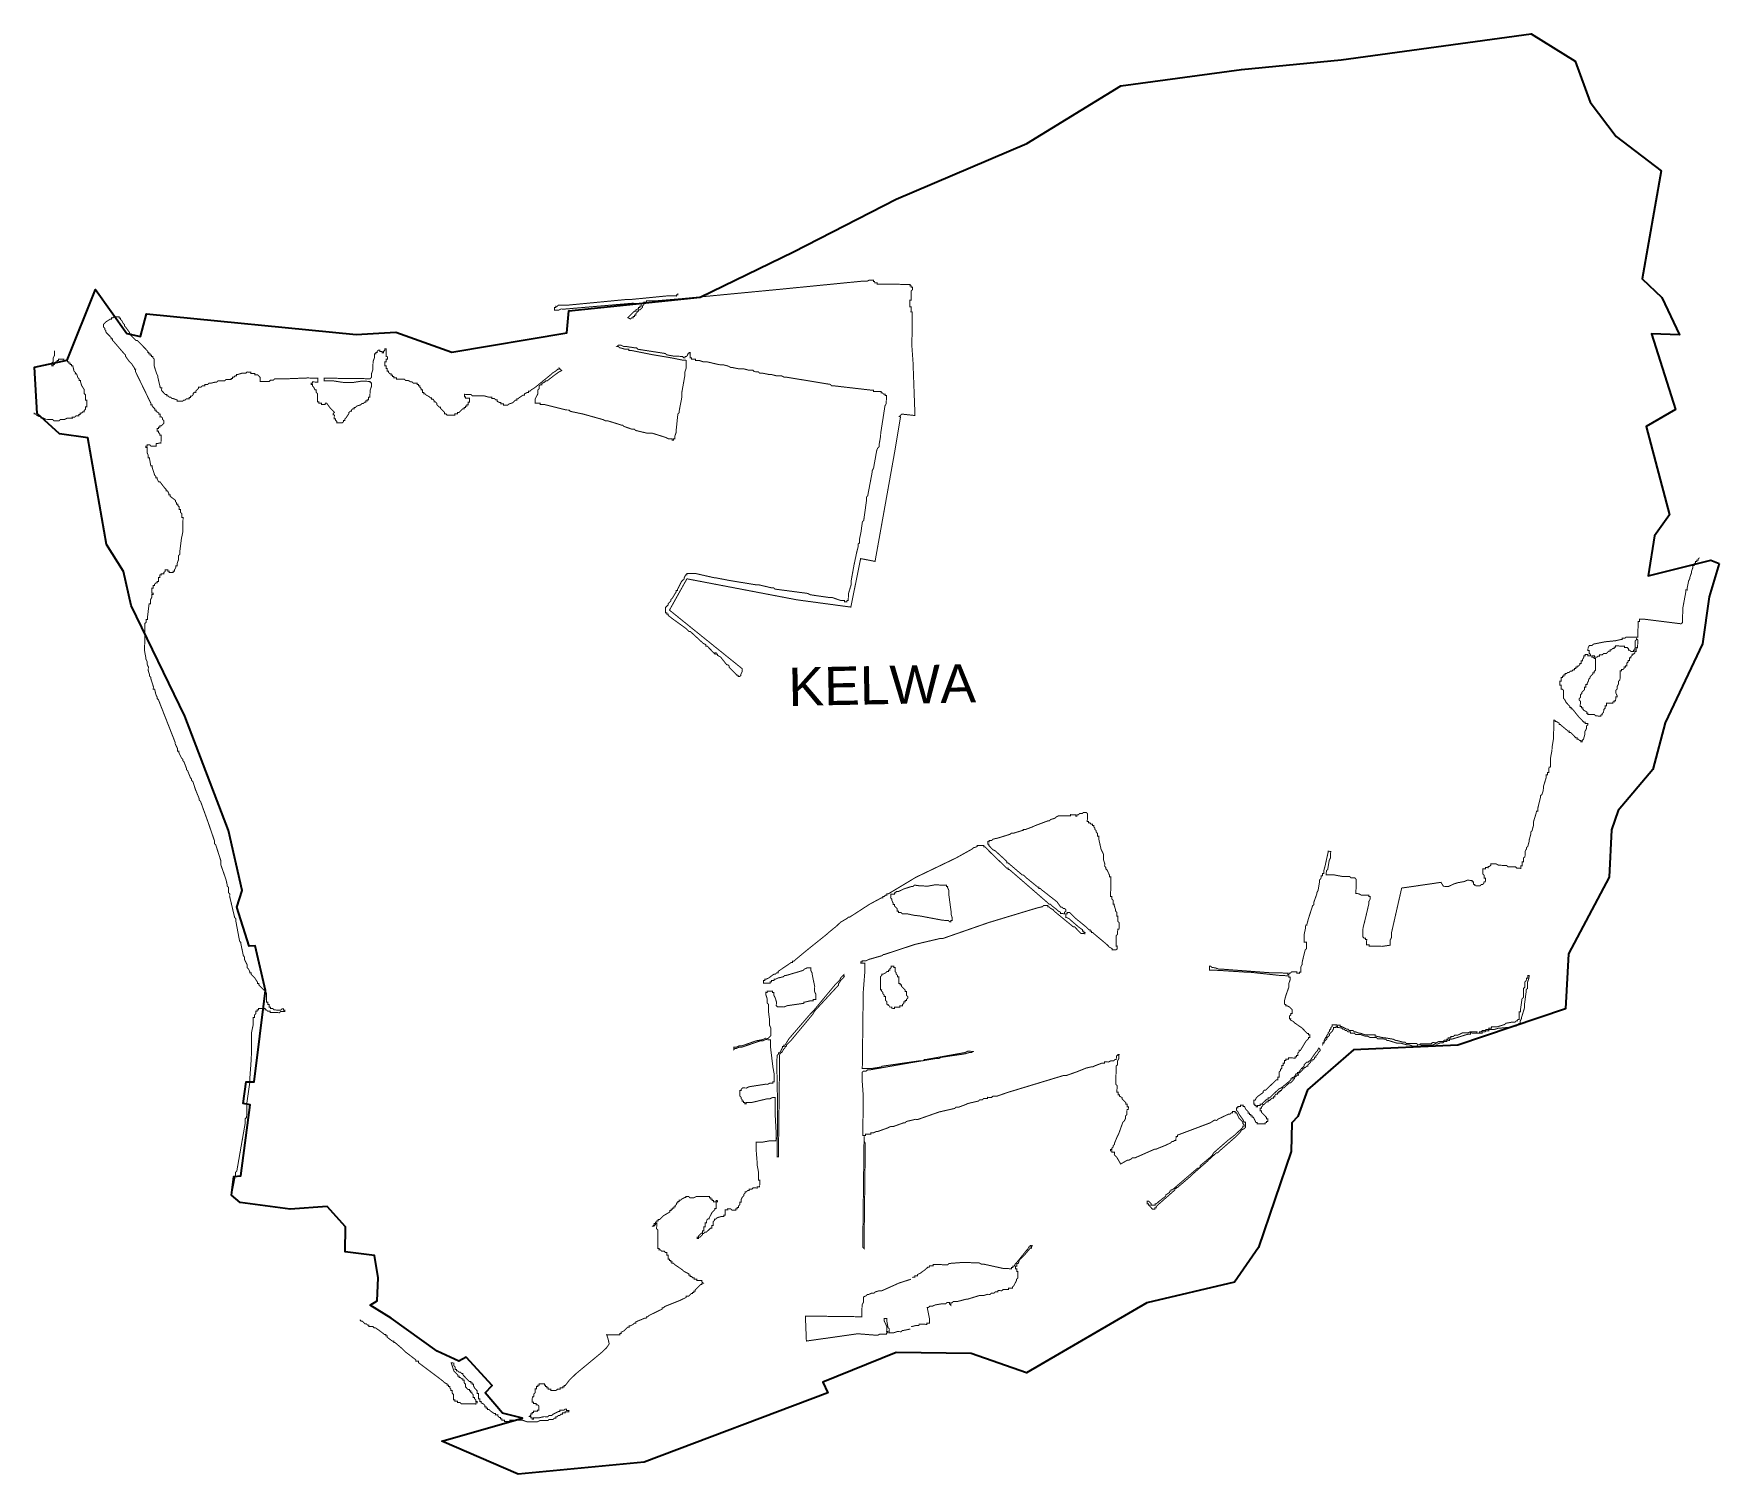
# Model space of a CAD drawing. Header units: metres. Extents: x 261351 to 266452, y 2168453 to 2172813.
import ezdxf

# ---------------------------------------------------------------- set-up
doc = ezdxf.new("R2010")
doc.units = ezdxf.units.M
for name, color, linetype in [('HIGH TIDE LINE', 6, 'Continuous'), ('village', 3, 'Continuous'), ('VILLAGE NAME', 250, 'Continuous')]:
    doc.layers.add(name, color=color, linetype=linetype)
doc.styles.get("Standard").update_dxf_attribs({"font": 'simplex.shx'})

msp = doc.modelspace()

# ---------------------------------------------------------------- texts
at = {"layer": 'VILLAGE NAME', "insert": (263633.5, 2170894.4), "char_height": 116.06, "attachment_point": 1, "rotation": 1.1028}
msp.add_mtext_dynamic_manual_height_columns('{\\fArial|b0|i0|c0|p34;KELWA}', width=775.802, gutter_width=580.3, heights=[0], dxfattribs=at)

# ---------------------------------------------------------------- linework, layer by layer
at = {"layer": 'HIGH TIDE LINE', "lineweight": 35, "const_width": 3}
for points in [[(263300.5, 2172027.3), (263300.4, 2172023.3), (263296.5, 2172023.4), (263296.4, 2172019.4), (263292.5, 2172019.5), (263288.5, 2172019.5), (263280.6, 2172019.6), (263276.6, 2172019.7), (263268.7, 2172019.8), (263161.5, 2172009.2), (263153.5, 2172009.3), (263149.6, 2172009.3), (262966.9, 2171991.7), (262955, 2171991.9), (262947.1, 2171992), (262943.1, 2171992), (262939.2, 2171992.1), (262935.1, 2171988.1), (262931.2, 2171988.2), (262931.1, 2171984.2), (262927.2, 2171984.3), (262927.1, 2171980.3), (262927.1, 2171976.3), (262931, 2171976.3), (262935, 2171976.2), (262939, 2171976.2), (262946.9, 2171980.1), (262958.8, 2171979.9), (263161.3, 2171997.3), (263169.2, 2171997.2), (263177.2, 2171997.1), (263181.1, 2171997), (263185.1, 2171997), (263189.1, 2171996.9), (263189, 2171993), (263189, 2171989), (263185, 2171989), (263185, 2171985.1), (263181, 2171985.1), (263180.9, 2171981.2), (263173, 2171977.3), (263172.9, 2171973.3), (263169, 2171973.4), (263164.9, 2171969.5), (263160.9, 2171965.5), (263152.9, 2171957.7), (263148.9, 2171953.8), (263156.8, 2171949.7), (263160.8, 2171953.6), (263164.7, 2171953.6), (263164.8, 2171957.6), (263168.8, 2171957.5), (263168.8, 2171961.5), (263172.8, 2171961.4), (263172.8, 2171965.4), (263176.8, 2171969.3), (263176.9, 2171973.3), (263180.9, 2171973.2), (263180.9, 2171977.2), (263184.9, 2171977.1), (263188.9, 2171981.1), (263192.9, 2171985), (263192.9, 2171988.9), (263197, 2171992.9), (263197, 2171996.8), (263197.1, 2172000.8), (263201, 2172000.8), (263205, 2172000.7), (263205, 2172004.7), (263209, 2172004.6), (263213, 2172004.6), (263220.9, 2172004.5), (263228.8, 2172004.4), (263312.2, 2172011.3), (263606, 2172039.4), (263856.2, 2172064.1), (263872, 2172063.9), (263880, 2172067.8), (263884, 2172067.8), (263887.9, 2172067.7), (263891.9, 2172067.7), (263891.9, 2172063.7), (263895.8, 2172063.6), (263895.8, 2172059.7), (263899.7, 2172059.6), (263903.7, 2172059.6), (263903.7, 2172055.6), (263907.6, 2172055.6), (263911.6, 2172055.5), (263915.6, 2172055.5), (263919.5, 2172055.4), (263939.4, 2172055.2), (263975, 2172054.7), (263979, 2172054.7), (263983, 2172054.6), (263986.9, 2172054.6), (263990.9, 2172054.6), (263994.9, 2172054.5), (263998.8, 2172054.5), (264002.8, 2172054.4), (264002.7, 2172050.4), (264006.7, 2172050.4), (264006.7, 2172046.4), (264010.6, 2172046.4), (264010.6, 2172042.4), (264010.5, 2172038.4), (264006.5, 2172034.5), (264006.5, 2172030.6), (264006.4, 2172026.6), (264006.4, 2172022.6), (264006.3, 2172018.7), (264006.3, 2172014.7), (264006.2, 2172010.7), (264006.2, 2172006.8), (264002.2, 2172006.8), (264002.2, 2172002.8), (264002.1, 2171998.9), (264002.1, 2171994.9), (264002, 2171990.9), (264002, 2171987), (264005.9, 2171986.9), (264005.9, 2171983), (264005.8, 2171979), (264005.8, 2171975), (264005.7, 2171971.1), (264009.7, 2171971), (264009.7, 2171967.1), (264009.6, 2171963.1), (264009.6, 2171959.1), (264009.5, 2171955.2), (264009.1, 2171923.4), (264009, 2171915.5), (264009, 2171911.5), (264008.8, 2171899.6), (264008.8, 2171895.7), (264008.7, 2171891.7), (264008.7, 2171887.7), (264008.4, 2171867.9), (264011.8, 2171820.3), (264017.8, 2171657.6), (263978.2, 2171662), (263970.1, 2171654.2), (263974.1, 2171654.1), (263955.6, 2171543.3), (263897, 2171216.1), (263853.4, 2171224.6), (263823.7, 2171077.8), (263661, 2171099.7), (263327.7, 2171163.4), (263274.9, 2171068.6), (263495.4, 2170890.9), (263495.3, 2170883), (263491.2, 2170875.1), (263491.2, 2170871.1), (263487.1, 2170867.2), (263483.2, 2170867.2), (263483.2, 2170871.2), (263479.2, 2170871.3), (263471.4, 2170879.3), (263455.7, 2170895.4), (263455.7, 2170899.4), (263451.8, 2170903.4), (263447.8, 2170903.5), (263432.2, 2170923.5), (263428.2, 2170927.6), (263420.3, 2170931.6), (263420.4, 2170935.6), (263416.4, 2170935.7), (263416.4, 2170939.6), (263412.5, 2170939.7), (263412.4, 2170935.7), (263396.7, 2170951.8), (263392.8, 2170955.8), (263388.9, 2170959.9), (263384.9, 2170959.9), (263384.9, 2170963.9), (263377, 2170968), (263337.7, 2171004.2), (263333.7, 2171004.3), (263329.8, 2171008.3), (263325.9, 2171012.3), (263286.5, 2171040.7), (263270.7, 2171052.8), (263270.7, 2171056.8), (263266.8, 2171056.8), (263266.8, 2171060.8), (263262.8, 2171060.8), (263263, 2171076.7), (263267.1, 2171080.7), (263271.1, 2171084.6), (263271.1, 2171088.6), (263279.2, 2171096.4), (263279.2, 2171100.4), (263283.3, 2171104.3), (263295.4, 2171124.1), (263295.5, 2171128), (263299.5, 2171128), (263299.5, 2171132), (263311.7, 2171155.7), (263315.7, 2171159.6), (263319.8, 2171163.5), (263319.8, 2171167.5), (263323.9, 2171175.4), (263327.9, 2171175.4), (263327.9, 2171179.3), (263355.7, 2171179), (263411.3, 2171166.4), (263415.2, 2171166.3), (263458.9, 2171157.9), (263538.3, 2171145), (263546.2, 2171144.9), (263581.9, 2171136.5), (263589.8, 2171136.4), (263593.8, 2171132.3), (263693, 2171119.2), (263700.9, 2171115.1), (263760.5, 2171106.4), (263768.4, 2171106.4), (263792.2, 2171098.1), (263804.1, 2171098), (263804.1, 2171094), (263812, 2171093.9), (263812.1, 2171097.9), (263816, 2171097.8), (263816.3, 2171117.7), (263824.6, 2171145.4), (263824.7, 2171157.4), (263833.3, 2171205), (263841.7, 2171244.7), (263845.9, 2171260.5), (263846, 2171268.5), (263850, 2171272.4), (263850.1, 2171284.3), (263854.3, 2171304.2), (263858.7, 2171335.9), (263862.7, 2171339.9), (263871.5, 2171403.4), (263871.6, 2171411.3), (263875.6, 2171415.3), (263875.6, 2171419.2), (263888.4, 2171486.7), (263888.4, 2171490.7), (263892.5, 2171498.6), (263901, 2171546.2), (263902.3, 2171553.1), (263905.5, 2171559.8), (263909.5, 2171563.7), (263909.6, 2171571.6), (263913.9, 2171595.4), (263914, 2171603.3), (263926.9, 2171686.4), (263931, 2171694.3), (263931.3, 2171718.1), (263927.3, 2171718.2), (263927.3, 2171722.1), (263923.4, 2171722.2), (263919.5, 2171726.2), (263915.5, 2171726.2), (263915.5, 2171730.2), (263891.8, 2171730.5), (263891.8, 2171734.5), (263883.9, 2171734.6), (263769, 2171747.9), (263765.1, 2171747.9), (263761.1, 2171751.9), (263630.5, 2171773.4), (263622.6, 2171773.5), (263614.7, 2171777.5), (263598.8, 2171777.7), (263583, 2171781.9), (263575.1, 2171782), (263555.3, 2171786.2), (263547.4, 2171786.3), (263543.5, 2171790.3), (263531.6, 2171790.4), (263527.7, 2171794.5), (263515.8, 2171794.6), (263500, 2171798.8), (263484.1, 2171799), (263464.3, 2171803.2), (263460.4, 2171803.2), (263452.5, 2171807.3), (263436.7, 2171811.4), (263424.8, 2171811.6), (263389.2, 2171820), (263377.3, 2171820.1), (263365.4, 2171824.2), (263353.5, 2171824.4), (263353.6, 2171828.3), (263341.7, 2171828.5), (263341.7, 2171832.4), (263337.8, 2171832.5), (263338, 2171848.3), (263334, 2171848.4), (263333.9, 2171844.4), (263330, 2171844.5), (263329.9, 2171840.5), (263325.9, 2171836.6), (263322, 2171836.6), (263321.9, 2171832.7), (263317.9, 2171832.7), (263314, 2171836.7), (263290.2, 2171837), (263266.5, 2171841.3), (263262.6, 2171845.3), (263179.4, 2171858.2), (263175.5, 2171862.2), (263171.6, 2171862.3), (263143.9, 2171866.6), (263135.9, 2171866.7), (263128, 2171870.7), (263120.1, 2171870.8), (263116.1, 2171866.9), (263120.1, 2171866.9), (263124, 2171862.9), (263139.8, 2171858.7), (263151.7, 2171858.6), (263151.6, 2171854.6), (263159.6, 2171854.5), (263222.9, 2171841.8), (263274.3, 2171833.3), (263317.8, 2171824.8), (263325.8, 2171824.7), (263325.5, 2171800.9), (263321.4, 2171789), (263321.2, 2171777.2), (263312.7, 2171729.7), (263312.5, 2171713.8), (263304.1, 2171670.3), (263304, 2171666.3), (263300, 2171662.4), (263299.9, 2171658.4), (263295.4, 2171614.8), (263295.3, 2171606.9), (263291.2, 2171595.1), (263291.1, 2171587.1), (263287.2, 2171587.2), (263287.1, 2171583.2), (263283.2, 2171583.3), (263283.2, 2171587.2), (263271.3, 2171587.4), (263263.4, 2171591.4), (263223.9, 2171603.8), (263208.1, 2171604), (263172.5, 2171612.4), (263168.6, 2171616.4), (263160.6, 2171616.5), (263136.9, 2171624.7), (263133, 2171628.7), (263129, 2171628.8), (263089.5, 2171641.2), (263081.6, 2171641.3), (263073.7, 2171645.3), (263014.4, 2171661.9), (262974.9, 2171670.3), (262971, 2171674.3), (262963, 2171674.4), (262895.8, 2171691.1), (262883.9, 2171691.3), (262884, 2171695.2), (262868.1, 2171695.4), (262868.3, 2171707.3), (262876.4, 2171723.1), (262876.5, 2171735), (262880.5, 2171738.9), (262880.6, 2171746.8), (262884.6, 2171750.8), (262888.6, 2171750.7), (262888.7, 2171754.7), (262896.6, 2171758.5), (262900.7, 2171762.5), (262904.6, 2171762.4), (262924.6, 2171778), (262940.6, 2171789.7), (262948.6, 2171793.6), (262940.8, 2171801.6), (262940.7, 2171797.7), (262936.8, 2171797.7), (262932.8, 2171793.8), (262920.8, 2171786), (262916.8, 2171782.1), (262868.7, 2171743), (262856.7, 2171735.2), (262852.7, 2171731.3), (262848.7, 2171731.4), (262848.7, 2171727.4), (262844.7, 2171727.5), (262836.7, 2171723.6), (262836.7, 2171719.6), (262832.7, 2171719.7), (262820.7, 2171711.9), (262816.7, 2171708), (262812.7, 2171708), (262812.7, 2171704), (262808.7, 2171704.1), (262800.7, 2171696.3), (262788.8, 2171692.4), (262784.7, 2171688.5), (262772.8, 2171688.7), (262772.9, 2171692.6), (262765, 2171692.7), (262765, 2171696.7), (262761, 2171696.7), (262753.2, 2171700.8), (262753.2, 2171704.8), (262749.2, 2171704.8), (262745.3, 2171708.8), (262737.4, 2171708.9), (262737.4, 2171712.9), (262729.5, 2171713), (262713.7, 2171717.2), (262678, 2171717.6), (262674.1, 2171721.6), (262654.3, 2171721.8), (262654.2, 2171713.9), (262658.1, 2171713.9), (262658.1, 2171709.9), (262670, 2171709.8), (262669.8, 2171697.9), (262665.9, 2171697.9), (262665.8, 2171690), (262661.8, 2171690), (262661.8, 2171686.1), (262657.8, 2171686.1), (262657.7, 2171682.1), (262653.8, 2171682.2), (262653.7, 2171678.2), (262649.8, 2171678.3), (262645.8, 2171674.4), (262637.7, 2171666.5), (262633.8, 2171666.6), (262633.7, 2171662.6), (262625.8, 2171662.7), (262625.7, 2171658.7), (262601.9, 2171659), (262598, 2171663), (262594.1, 2171663.1), (262594.1, 2171667.1), (262590.2, 2171671.1), (262586.3, 2171675.1), (262582.4, 2171679.1), (262582.4, 2171683.1), (262578.4, 2171683.1), (262570.6, 2171691.1), (262570.7, 2171695.1), (262566.7, 2171699.1), (262562.8, 2171699.2), (262562.8, 2171703.1), (262558.9, 2171707.1), (262554.9, 2171707.2), (262555, 2171711.2), (262551, 2171711.2), (262547.1, 2171715.2), (262539.2, 2171719.3), (262535.3, 2171723.3), (262531.3, 2171723.4), (262531.4, 2171727.3), (262527.4, 2171727.4), (262527.5, 2171735.3), (262523.6, 2171735.3), (262523.6, 2171739.3), (262519.7, 2171743.3), (262519.7, 2171747.3), (262515.8, 2171747.3), (262515.8, 2171751.3), (262511.9, 2171751.4), (262511.9, 2171755.3), (262500, 2171755.5), (262496.1, 2171759.5), (262492.1, 2171759.5), (262484.2, 2171763.6), (262476.3, 2171763.7), (262472.4, 2171767.7), (262448.6, 2171768), (262448.7, 2171772), (262440.7, 2171772.1), (262440.8, 2171776), (262436.8, 2171776.1), (262436.9, 2171780), (262432.9, 2171780.1), (262432.9, 2171784.1), (262429, 2171784.1), (262425.1, 2171788.1), (262425.1, 2171792.1), (262421.1, 2171792.1), (262421.2, 2171800.1), (262417.3, 2171800.1), (262417.4, 2171808), (262413.4, 2171808.1), (262413.5, 2171820), (262417.5, 2171819.9), (262417.6, 2171827.9), (262421.6, 2171827.8), (262421.7, 2171835.8), (262417.7, 2171835.8), (262418, 2171859.6), (262414, 2171859.7), (262414, 2171855.7), (262410, 2171851.8), (262409.9, 2171847.8), (262406, 2171847.8), (262406, 2171851.8), (262398.1, 2171851.9), (262398.1, 2171855.9), (262394.2, 2171855.9), (262390.1, 2171852), (262390.1, 2171848), (262386.1, 2171848.1), (262386.1, 2171844.1), (262382.1, 2171844.2), (262382, 2171832.3), (262377.9, 2171820.4), (262377.6, 2171796.6), (262373.5, 2171784.8), (262373.3, 2171772.9), (262369.3, 2171769), (262230.5, 2171770.7), (262230.4, 2171762.7), (262258.2, 2171762.4), (262285.9, 2171758.1), (262317.6, 2171757.7), (262341.4, 2171761.4), (262369.2, 2171761), (262369.2, 2171757.1), (262373.1, 2171757), (262373, 2171745.1), (262368.9, 2171733.3), (262368.6, 2171713.4), (262364.7, 2171713.5), (262364.6, 2171705.6), (262360.6, 2171705.6), (262360.5, 2171701.6), (262356.6, 2171701.7), (262356.5, 2171697.7), (262352.6, 2171697.8), (262348.5, 2171693.9), (262344.6, 2171693.9), (262340.6, 2171690), (262328.6, 2171686.2), (262324.6, 2171682.2), (262320.6, 2171682.3), (262320.6, 2171678.3), (262316.6, 2171678.4), (262312.6, 2171674.5), (262312.6, 2171670.5), (262308.6, 2171670.5), (262304.6, 2171666.6), (262304.5, 2171662.7), (262296.5, 2171650.9), (262292.4, 2171646.9), (262292.4, 2171643), (262288.4, 2171643), (262288.4, 2171639.1), (262284.4, 2171635.1), (262268.5, 2171635.3), (262268.6, 2171639.3), (262264.6, 2171643.3), (262264.7, 2171647.3), (262260.7, 2171647.3), (262260.9, 2171659.2), (262256.9, 2171659.3), (262257, 2171663.2), (262261, 2171667.2), (262249.2, 2171679.2), (262237.5, 2171695.2), (262233.6, 2171695.3), (262233.5, 2171691.3), (262221.6, 2171691.4), (262221.7, 2171695.4), (262213.7, 2171695.5), (262213.8, 2171699.5), (262209.8, 2171699.5), (262210.1, 2171723.3), (262206.2, 2171727.3), (262206.3, 2171735.3), (262202.3, 2171735.3), (262198.4, 2171743.3), (262194.5, 2171747.3), (262194.6, 2171751.3), (262190.6, 2171751.3), (262190.7, 2171755.3), (262194.6, 2171755.2), (262194.7, 2171759.2), (262210.5, 2171759), (262210.7, 2171770.9), (262179, 2171771.3), (262103.6, 2171768.3), (262079.8, 2171768.5), (262075.8, 2171764.6), (262067.8, 2171764.7), (262063.8, 2171760.8), (262036.1, 2171761.1), (262036.2, 2171773), (262032.3, 2171777.1), (262028.4, 2171781.1), (262020.4, 2171781.2), (262020.5, 2171785.1), (262008.6, 2171785.3), (262008.6, 2171789.2), (261996.7, 2171789.4), (261992.7, 2171785.5), (261980.8, 2171785.6), (261968.9, 2171781.8), (261964.9, 2171781.8), (261964.9, 2171777.9), (261960.9, 2171777.9), (261956.9, 2171774), (261952.9, 2171774.1), (261952.9, 2171770.1), (261948.9, 2171770.1), (261948.9, 2171766.2), (261933, 2171766.4), (261929, 2171762.5), (261909.2, 2171762.7), (261905.2, 2171758.8), (261901.2, 2171758.8), (261885.3, 2171755.1), (261881.3, 2171755.1), (261877.3, 2171751.2), (261869.4, 2171751.3), (261869.3, 2171747.3), (261861.4, 2171747.4), (261857.4, 2171743.5), (261849.4, 2171743.6), (261849.4, 2171739.6), (261841.4, 2171731.8), (261841.3, 2171727.8), (261837.4, 2171727.9), (261833.3, 2171724), (261833.3, 2171720), (261829.3, 2171716.1), (261825.3, 2171716.1), (261825.3, 2171712.2), (261821.3, 2171712.2), (261821.3, 2171708.2), (261813.3, 2171708.3), (261809.3, 2171704.4), (261805.3, 2171704.5), (261801.3, 2171700.6), (261785.5, 2171700.7), (261785.5, 2171704.7), (261773.7, 2171708.8), (261769.7, 2171708.9), (261765.8, 2171712.9), (261761.8, 2171712.9), (261757.9, 2171716.9), (261753.9, 2171717), (261754, 2171721), (261750, 2171721), (261742.2, 2171729), (261738.3, 2171733.1), (261738.4, 2171741), (261734.4, 2171741), (261730.6, 2171756.9), (261726.9, 2171772.9), (261726.9, 2171776.8), (261723, 2171784.8), (261715.4, 2171808.7), (261715.6, 2171828.5), (261711.7, 2171832.5), (261711.8, 2171836.5), (261707.8, 2171836.6), (261707.9, 2171840.5), (261703.9, 2171840.6), (261703.9, 2171844.5), (261700, 2171844.6), (261700, 2171848.6), (261696.1, 2171848.6), (261696.1, 2171852.6), (261672.6, 2171876.7), (261668.7, 2171880.7), (261664.8, 2171884.7), (261660.8, 2171884.7), (261645.1, 2171900.8), (261645.2, 2171904.8), (261641.2, 2171904.8), (261641.3, 2171908.8), (261629.6, 2171924.8), (261625.7, 2171928.8), (261625.7, 2171932.8), (261621.8, 2171936.8), (261617.9, 2171944.8), (261614, 2171948.8), (261614, 2171952.7), (261610.1, 2171952.8), (261610.1, 2171956.8), (261594.3, 2171956.9), (261590.3, 2171953), (261586.3, 2171953.1), (261586.2, 2171949.1), (261582.3, 2171949.2), (261570.3, 2171941.4), (261566.3, 2171937.5), (261562.3, 2171933.5), (261562.2, 2171925.6), (261566.1, 2171921.6), (261566, 2171917.6), (261569.9, 2171913.6), (261569.9, 2171909.6), (261585.6, 2171893.6), (261585.5, 2171889.6), (261589.5, 2171889.6), (261589.4, 2171885.6), (261593.3, 2171881.6), (261620.7, 2171849.5), (261624.6, 2171845.5), (261628.6, 2171841.5), (261628.5, 2171837.5), (261640.2, 2171821.5), (261644.1, 2171817.5), (261648, 2171813.5), (261655.8, 2171801.5), (261655.8, 2171797.5), (261659.7, 2171797.5), (261659.6, 2171789.6), (261690.6, 2171725.7), (261698.3, 2171709.7), (261706.1, 2171693.8), (261706, 2171689.8), (261710, 2171689.8), (261709.9, 2171685.8), (261717.8, 2171677.8), (261717.7, 2171673.8), (261721.7, 2171673.8), (261721.6, 2171669.8), (261729.5, 2171665.7), (261729.5, 2171661.8), (261733.4, 2171661.7), (261733.3, 2171653.8), (261737.3, 2171653.7), (261741.2, 2171649.7), (261741.2, 2171645.8), (261745.1, 2171641.7), (261745, 2171633.8), (261741, 2171629.9), (261737, 2171626), (261733, 2171626), (261732.9, 2171622.1), (261729, 2171622.1), (261728.9, 2171618.1), (261725, 2171618.2), (261724.9, 2171610.3), (261728.8, 2171610.2), (261728.8, 2171606.2), (261732.7, 2171602.2), (261732.7, 2171598.3), (261736.6, 2171598.2), (261736.3, 2171574.4), (261732.4, 2171574.5), (261726.2, 2171572.8), (261722.2, 2171572.8), (261722.1, 2171564.9), (261706.2, 2171565.1), (261702.3, 2171569.1), (261694.3, 2171569.2), (261694.3, 2171565.2), (261690.3, 2171565.3), (261690.3, 2171561.3), (261694.2, 2171561.2), (261694.1, 2171545.3), (261697.9, 2171537.3), (261697.8, 2171529.4), (261701.8, 2171529.3), (261701.8, 2171525.4), (261705.5, 2171505.4), (261709.5, 2171505.4), (261709.4, 2171501.4), (261717.1, 2171477.4), (261721, 2171473.4), (261721, 2171469.4), (261724.9, 2171469.4), (261724.9, 2171465.4), (261728.8, 2171457.4), (261732.7, 2171457.4), (261748.4, 2171437.3), (261752.3, 2171433.3), (261752.3, 2171429.3), (261756.3, 2171429.2), (261760.1, 2171421.2), (261760.1, 2171417.3), (261764.1, 2171417.2), (261764, 2171413.2), (261779.8, 2171401.1), (261779.7, 2171397.1), (261783.7, 2171393.1), (261783.6, 2171389.1), (261787.6, 2171389.1), (261787.5, 2171385.1), (261791.5, 2171381.1), (261791.4, 2171373.1), (261795.3, 2171373.1), (261795.2, 2171365.1), (261799.2, 2171361.1), (261799, 2171349.2), (261803, 2171349.1), (261802.5, 2171305.4), (261798.2, 2171285.5), (261793.8, 2171249.8), (261793.7, 2171237.9), (261789.7, 2171233.9), (261789.5, 2171222), (261785.4, 2171210.1), (261785.3, 2171202.2), (261781.3, 2171202.2), (261781.3, 2171198.3), (261777.2, 2171190.3), (261777.1, 2171186.4), (261773.2, 2171186.4), (261773.1, 2171182.4), (261761.2, 2171182.6), (261761.2, 2171186.6), (261757.3, 2171186.6), (261757.3, 2171190.6), (261753.3, 2171190.6), (261749.4, 2171190.7), (261749.3, 2171186.7), (261745.3, 2171182.8), (261745.2, 2171178.8), (261737.3, 2171178.9), (261737.2, 2171174.9), (261733.3, 2171175), (261733.2, 2171167), (261729.2, 2171167.1), (261729, 2171155.1), (261725.1, 2171155.2), (261725, 2171151.2), (261721, 2171151.3), (261717, 2171147.3), (261717, 2171143.4), (261713, 2171143.4), (261712.9, 2171135.5), (261708.9, 2171135.5), (261708.7, 2171119.6), (261712.7, 2171119.5), (261712.7, 2171115.6), (261708.7, 2171115.6), (261708.6, 2171107.7), (261704.5, 2171099.8), (261704.4, 2171087.8), (261700.4, 2171087.9), (261696, 2171052.1), (261695.8, 2171040.2), (261691.9, 2171040.3), (261691.8, 2171032.3), (261687.7, 2171028.4), (261686.7, 2170944.9), (261690.4, 2170924.9), (261690.4, 2170921), (261694.3, 2170913), (261694.2, 2170905), (261698.1, 2170897), (261697.9, 2170885.1), (261701.7, 2170873.1), (261701.7, 2170869.1), (261705.6, 2170865.1), (261705.6, 2170861.1), (261713.2, 2170837.2), (261713.1, 2170829.2), (261717.1, 2170829.2), (261720.9, 2170813.2), (261724.8, 2170805.2), (261724.7, 2170801.2), (261728.6, 2170797.2), (261778.8, 2170669.3), (261778.7, 2170665.3), (261786.5, 2170649.3), (261786.4, 2170641.4), (261790.4, 2170641.3), (261790.3, 2170637.4), (261798.1, 2170621.4), (261802, 2170617.3), (261802, 2170613.4), (261805.9, 2170609.3), (261813.6, 2170589.3), (261813.5, 2170585.4), (261817.5, 2170581.3), (261825.2, 2170561.4), (261829.1, 2170557.3), (261829.1, 2170553.4), (261833, 2170549.3), (261840.6, 2170525.4), (261852.2, 2170497.4), (261852.2, 2170493.4), (261856.1, 2170489.4), (261879.2, 2170425.5), (261898.4, 2170369.6), (261898.3, 2170361.6), (261902.2, 2170357.6), (261917.5, 2170309.7), (261917.4, 2170297.7), (261932.8, 2170253.8), (261936.5, 2170237.9), (261936.5, 2170233.9), (261940.4, 2170229.9), (261940.2, 2170213.9), (261944.2, 2170209.9), (261944.1, 2170202), (261959.2, 2170138.1), (261963.1, 2170134.1), (261963, 2170126.2), (261974.2, 2170066.4), (261978.1, 2170062.3), (261978.1, 2170058.4), (261985.6, 2170022.5), (261989.5, 2170018.5), (261989.4, 2170010.5), (261997.2, 2169994.5), (261997.1, 2169986.5), (262001, 2169982.5), (262004.9, 2169974.5), (262004.9, 2169970.5), (262008.8, 2169970.5), (262008.8, 2169966.5), (262012.7, 2169962.5), (262020.6, 2169954.4), (262028.4, 2169942.4), (262028.3, 2169938.4), (262032.3, 2169938.4), (262032.3, 2169934.4), (262040.1, 2169926.4), (262048, 2169918.3), (262051.9, 2169918.3), (262051.8, 2169910.3), (262055.8, 2169910.3), (262055.5, 2169882.4), (262059.5, 2169882.4), (262059.4, 2169874.4), (262063.3, 2169874.4), (262063.2, 2169866.4), (262067.2, 2169866.4), (262067.2, 2169862.4), (262075.1, 2169862.3), (262079, 2169858.3), (262098.9, 2169858), (262102.9, 2169862), (262106.9, 2169861.9), (262106.9, 2169857.9), (262110.8, 2169857.9), (262110.8, 2169853.9), (262098.9, 2169854.1), (262094.8, 2169850.1), (262067, 2169850.5), (262067.1, 2169854.4), (262059.1, 2169854.5), (262055.2, 2169858.6), (262051.2, 2169858.6), (262051.3, 2169862.6), (262031.4, 2169862.8), (262031.3, 2169858.9), (262027.4, 2169858.9), (262027.3, 2169854.9), (262023.3, 2169855), (262023.2, 2169847), (262019.2, 2169843.1), (262019.1, 2169835.1), (262015.1, 2169835.2), (262014.8, 2169811.3), (262010.6, 2169791.5), (262009.6, 2169712), (262004.9, 2169648.4), (262004.7, 2169636.5), (261996.1, 2169576.9), (261995.5, 2169533.2), (261991.5, 2169529.2), (261991.4, 2169517.3), (261965.7, 2169370.5), (261961.7, 2169366.5), (261961.6, 2169358.6), (261949.8, 2169297.8)], [(261352.8, 2171666.4), (261352.7, 2171662.4), (261356.7, 2171662.4), (261360.6, 2171658.3), (261368.5, 2171654.3), (261372.4, 2171654.2), (261372.4, 2171650.3), (261376.4, 2171650.2), (261380.3, 2171650.2), (261388.2, 2171646.1), (261392.2, 2171646.1), (261396.1, 2171646), (261400.1, 2171646), (261404.1, 2171645.9), (261408, 2171645.9), (261411.9, 2171641.9), (261415.9, 2171641.8), (261419.9, 2171641.8), (261427.8, 2171641.7), (261431.8, 2171645.6), (261435.8, 2171645.5), (261439.8, 2171645.5), (261443.7, 2171645.4), (261451.7, 2171649.3), (261463.6, 2171649.2), (261467.6, 2171649.1), (261467.6, 2171653.1), (261471.6, 2171653), (261475.5, 2171653), (261479.6, 2171656.9), (261483.5, 2171656.8), (261487.5, 2171656.8), (261487.5, 2171660.8), (261491.5, 2171660.7), (261491.5, 2171664.7), (261495.5, 2171664.6), (261499.5, 2171668.5), (261503.5, 2171668.5), (261503.5, 2171672.5), (261507.6, 2171676.4), (261507.6, 2171680.3), (261507.6, 2171684.3), (261511.6, 2171684.3), (261511.7, 2171688.2), (261511.7, 2171692.2), (261511.8, 2171696.2), (261511.8, 2171700.1), (261511.9, 2171704.1), (261507.9, 2171704.1), (261507.9, 2171708.1), (261508, 2171712.1), (261508, 2171716), (261508.1, 2171720), (261504.2, 2171724), (261504.2, 2171728), (261504.3, 2171732), (261504.3, 2171735.9), (261496.5, 2171747.9), (261492.7, 2171759.9), (261492.8, 2171763.8), (261488.8, 2171763.9), (261488.8, 2171767.8), (261484.9, 2171771.9), (261481.1, 2171783.8), (261477.1, 2171783.9), (261477.2, 2171787.8), (261473.3, 2171791.8), (261469.5, 2171807.7), (261465.5, 2171807.8), (261465.6, 2171811.8), (261461.6, 2171811.8), (261461.7, 2171815.8), (261457.7, 2171815.8), (261457.7, 2171819.8), (261453.8, 2171819.8), (261453.8, 2171823.8), (261449.9, 2171823.9), (261441.9, 2171823.9), (261442, 2171827.9), (261438, 2171828), (261434.1, 2171828), (261430.1, 2171828.1), (261426.1, 2171828.1), (261426.1, 2171824.1), (261422.1, 2171824.2), (261422.1, 2171820.2), (261418.1, 2171820.3), (261414, 2171812.4), (261410.1, 2171812.4), (261410, 2171808.5), (261406.1, 2171808.5), (261406.1, 2171812.5), (261406.2, 2171816.5), (261410.2, 2171820.4), (261410.2, 2171824.3), (261410.3, 2171828.3), (261410.3, 2171832.3), (261414.4, 2171840.2), (261414.4, 2171844.1), (261414.5, 2171848.1), (261414.5, 2171852), (261414.5, 2171854)], [(262338, 2168920.5), (262341.9, 2168916.4), (262345.9, 2168916.4), (262349.8, 2168912.4), (262353.7, 2168908.3), (262357.7, 2168908.3), (262361.6, 2168904.3), (262365.6, 2168904.2), (262365.6, 2168900.3), (262377.5, 2168900.1), (262381.4, 2168896.1), (262385.4, 2168896), (262397.2, 2168887.9), (262413, 2168875.8), (262417, 2168875.8), (262416.9, 2168871.8), (262420.9, 2168871.7), (262420.8, 2168867.8), (262436.6, 2168855.6), (262440.6, 2168855.6), (262440.5, 2168851.6), (262444.5, 2168851.6), (262468.1, 2168831.4), (262472, 2168827.4), (262476, 2168823.3), (262507.5, 2168799.1), (262507.4, 2168795.1), (262515.4, 2168795), (262515.3, 2168791), (262574.4, 2168746.6), (262590.2, 2168734.4), (262594.1, 2168730.4), (262602, 2168726.3), (262602, 2168722.4), (262606, 2168722.3), (262605.9, 2168718.3), (262609.9, 2168718.3), (262609.8, 2168714.3), (262613.8, 2168710.3), (262613.7, 2168706.3), (262617.7, 2168706.3), (262617.6, 2168698.3), (262621.5, 2168694.3), (262621.3, 2168678.4), (262625.3, 2168678.3), (262625.3, 2168674.4), (262633.2, 2168674.3), (262633.2, 2168670.3), (262641.1, 2168670.2), (262645, 2168666.2), (262688.8, 2168665.6), (262688.8, 2168669.6), (262692.8, 2168669.6), (262692.9, 2168673.5), (262688.9, 2168673.6), (262688.9, 2168677.6), (262685, 2168681.6), (262685, 2168685.6), (262681.1, 2168685.6), (262681.2, 2168693.6), (262677.2, 2168697.6), (262677.3, 2168701.6), (262673.3, 2168701.6), (262673.4, 2168705.6), (262669.4, 2168705.6), (262669.4, 2168709.6), (262665.5, 2168709.7), (262661.5, 2168713.7), (262657.6, 2168717.7), (262657.7, 2168725.7), (262653.8, 2168729.7), (262653.9, 2168737.6), (262649.9, 2168737.7), (262649.9, 2168741.7), (262646, 2168741.7), (262642, 2168745.7), (262638.1, 2168745.8), (262638.1, 2168749.8), (262634.1, 2168749.8), (262634.2, 2168753.8), (262626.3, 2168761.8), (262622.4, 2168765.9), (262618.6, 2168777.8), (262614.7, 2168789.8), (262622.7, 2168789.7), (262622.6, 2168781.8), (262626.5, 2168777.7), (262626.4, 2168769.8), (262630.4, 2168769.7), (262630.4, 2168765.8), (262634.3, 2168765.7), (262638.3, 2168761.7), (262642.2, 2168761.6), (262646.2, 2168757.6), (262650.1, 2168757.6), (262650.1, 2168753.6), (262654, 2168749.6), (262657.9, 2168745.5), (262661.9, 2168741.5), (262665.8, 2168737.5), (262669.7, 2168733.5), (262673.7, 2168733.4), (262673.7, 2168729.4), (262677.6, 2168729.4), (262677.6, 2168725.4), (262681.6, 2168725.4), (262681.5, 2168721.4), (262685.4, 2168713.4), (262693.2, 2168705.3), (262693.1, 2168697.4), (262697.1, 2168697.3), (262696.9, 2168681.4), (262700.9, 2168681.4), (262700.8, 2168673.4), (262704.8, 2168673.4), (262704.7, 2168669.4), (262712.6, 2168665.3), (262716.6, 2168661.3), (262716.5, 2168657.3), (262720.5, 2168657.3), (262720.4, 2168653.3), (262724.4, 2168653.3), (262724.4, 2168649.3), (262728.3, 2168649.2), (262732.3, 2168645.2), (262744.1, 2168637.1), (262748.1, 2168637.1), (262748, 2168633.1), (262756, 2168633), (262755.9, 2168629), (262759.9, 2168625), (262763.8, 2168624.9), (262763.8, 2168621), (262767.8, 2168620.9), (262767.7, 2168616.9), (262775.7, 2168616.8), (262775.6, 2168612.9), (262791.5, 2168612.7), (262791.6, 2168616.6), (262831.3, 2168616.2), (262843.2, 2168612), (262875, 2168611.6), (262883, 2168615.5), (262906.9, 2168615.2), (262910.9, 2168619.2), (262922.8, 2168619), (262926.9, 2168622.9), (262930.8, 2168622.9), (262930.9, 2168626.9), (262934.9, 2168626.8), (262938.9, 2168630.7), (262942.9, 2168630.7), (262946.9, 2168634.6), (262950.9, 2168634.6), (262950.9, 2168638.6), (262958.9, 2168638.5), (262958.9, 2168642.4), (262970.8, 2168642.3), (262970.9, 2168646.3), (262962.9, 2168646.4), (262963, 2168650.3), (262959, 2168650.4), (262955, 2168646.5), (262943, 2168646.6), (262943, 2168642.6), (262939, 2168642.7), (262923, 2168634.9), (262919, 2168631), (262911, 2168631.1), (262907, 2168627.2), (262895.1, 2168627.3), (262879.1, 2168623.5), (262863.2, 2168623.7), (262863.2, 2168619.7), (262859.2, 2168619.8), (262859.3, 2168623.8), (262855.3, 2168623.8), (262855.3, 2168627.8), (262851.4, 2168627.8), (262855.4, 2168631.8), (262855.4, 2168635.7), (262859.4, 2168635.7), (262859.5, 2168639.7), (262863.4, 2168639.6), (262863.5, 2168643.6), (262875.4, 2168643.5), (262875.5, 2168647.4), (262879.4, 2168647.4), (262879.6, 2168659.3), (262875.7, 2168663.3), (262871.7, 2168663.4), (262871.7, 2168667.4), (262863.8, 2168667.5), (262863.8, 2168671.4), (262859.8, 2168671.5), (262860, 2168687.4), (262864, 2168687.3), (262864.1, 2168695.3), (262868.1, 2168699.2), (262868.3, 2168711.2), (262872.3, 2168711.1), (262872.4, 2168719.1), (262876.3, 2168719), (262876.4, 2168723), (262880.4, 2168722.9), (262880.4, 2168726.9), (262896.3, 2168726.7), (262896.3, 2168722.7), (262900.2, 2168722.7), (262900.2, 2168718.7), (262904.2, 2168718.7), (262904.1, 2168714.7), (262908.1, 2168714.6), (262908, 2168710.7), (262916, 2168710.6), (262915.9, 2168706.6), (262931.8, 2168706.4), (262935.9, 2168710.3), (262943.8, 2168710.2), (262943.9, 2168714.2), (262951.8, 2168714.1), (262951.9, 2168718.1), (262955.9, 2168718), (262955.9, 2168722), (262959.9, 2168722), (262972, 2168737.7), (262992.1, 2168757.4), (263072.5, 2168824), (263084.5, 2168835.8), (263092.6, 2168847.6), (263088.9, 2168863.6), (263085, 2168875.5), (263124.8, 2168875.1), (263124.8, 2168879), (263128.8, 2168879), (263128.9, 2168883), (263136.9, 2168886.8), (263144.9, 2168894.7), (263148.9, 2168898.6), (263152.9, 2168898.6), (263153, 2168902.6), (263156.9, 2168902.5), (263164.9, 2168906.4), (263169, 2168910.3), (263172.9, 2168910.3), (263173, 2168914.2), (263201, 2168925.8), (263204.9, 2168925.8), (263205, 2168929.8), (263209, 2168929.7), (263213, 2168933.6), (263253, 2168953), (263253, 2168957), (263257, 2168957), (263261, 2168960.9), (263309, 2168980.2), (263325, 2168988), (263325, 2168991.9), (263333, 2168991.8), (263337, 2168995.8), (263341, 2168999.7), (263345, 2168999.6), (263345.1, 2169003.6), (263349, 2169003.6), (263349.1, 2169007.5), (263353.1, 2169007.5), (263353.1, 2169011.5), (263357.1, 2169015.4), (263361.2, 2169019.3), (263365.2, 2169023.3), (263369.2, 2169027.2), (263373.2, 2169027.1), (263373.2, 2169031.1), (263377.2, 2169031.1), (263373.3, 2169035.1), (263373.3, 2169039.1), (263357.4, 2169039.3), (263357.5, 2169043.2), (263349.5, 2169043.3), (263349.6, 2169047.3), (263345.6, 2169047.4), (263341.7, 2169051.4), (263337.7, 2169051.4), (263337.7, 2169055.4), (263333.8, 2169055.5), (263333.8, 2169059.4), (263318, 2169067.6), (263314.1, 2169071.6), (263290.4, 2169087.8), (263286.5, 2169091.8), (263282.5, 2169091.9), (263282.6, 2169095.9), (263278.6, 2169095.9), (263278.6, 2169099.9), (263274.7, 2169099.9), (263274.7, 2169103.9), (263270.7, 2169104), (263270.9, 2169115.9), (263266.9, 2169115.9), (263267, 2169123.9), (263263, 2169123.9), (263259.1, 2169128), (263251.2, 2169128.1), (263247.2, 2169132.1), (263243.2, 2169132.1), (263243.3, 2169136.1), (263239.3, 2169136.2), (263240, 2169191.8), (263236.1, 2169195.9), (263236.3, 2169211.8), (263232.3, 2169211.8), (263228.3, 2169211.9), (263228.3, 2169207.9), (263224.2, 2169204), (263228.2, 2169203.9), (263232.2, 2169207.8), (263232.3, 2169211.8), (263232.3, 2169215.8), (263236.3, 2169215.7), (263236.4, 2169219.7), (263240.3, 2169219.7), (263240.4, 2169223.6), (263244.4, 2169223.6), (263256.4, 2169235.4), (263276.5, 2169247.1), (263276.5, 2169251), (263280.5, 2169251), (263280.5, 2169255), (263284.5, 2169254.9), (263284.6, 2169258.9), (263288.5, 2169258.8), (263288.6, 2169262.8), (263292.6, 2169262.8), (263292.6, 2169266.8), (263296.6, 2169270.7), (263296.7, 2169274.7), (263300.7, 2169274.6), (263300.7, 2169278.6), (263304.7, 2169278.5), (263304.7, 2169282.5), (263308.7, 2169282.5), (263312.7, 2169286.4), (263320.7, 2169290.3), (263324.7, 2169290.2), (263324.8, 2169294.2), (263332.7, 2169294.1), (263336.6, 2169290.1), (263348.6, 2169289.9), (263356.6, 2169293.8), (263396.3, 2169293.3), (263396.3, 2169289.3), (263400.3, 2169289.3), (263400.2, 2169285.3), (263404.2, 2169285.3), (263404.1, 2169281.3), (263408.1, 2169281.2), (263408.1, 2169277.3), (263416, 2169277.2), (263416.1, 2169281.2), (263420, 2169281.1), (263420, 2169277.1), (263416, 2169277.2), (263415.8, 2169257.3), (263411.8, 2169257.3), (263411.7, 2169253.4), (263403.7, 2169245.5), (263395.5, 2169229.7), (263395.5, 2169225.7), (263391.5, 2169225.8), (263387.5, 2169221.8), (263387.4, 2169213.9), (263383.4, 2169213.9), (263383.3, 2169202), (263379.3, 2169202.1), (263379.2, 2169190.1), (263375.2, 2169190.2), (263375.1, 2169182.2), (263371.1, 2169182.3), (263367.1, 2169178.3), (263363.1, 2169174.4), (263363, 2169170.4), (263363, 2169166.5), (263359, 2169166.5), (263359, 2169170.5), (263363, 2169170.4), (263367, 2169170.4), (263371, 2169174.3), (263375, 2169178.2), (263375.1, 2169182.2), (263379.1, 2169182.2), (263383.1, 2169186.1), (263387.1, 2169186.1), (263391.1, 2169190), (263399.1, 2169197.8), (263403.1, 2169197.8), (263403.2, 2169205.7), (263407.2, 2169205.7), (263407.3, 2169217.6), (263411.4, 2169221.6), (263411.4, 2169225.5), (263415.4, 2169225.5), (263419.4, 2169229.4), (263431.4, 2169233.2), (263439.3, 2169233.1), (263439.4, 2169237.1), (263443.4, 2169237.1), (263443.6, 2169253), (263451.5, 2169252.9), (263451.6, 2169256.9), (263459.5, 2169256.8), (263463.4, 2169252.7), (263475.4, 2169252.6), (263475.4, 2169256.6), (263479.4, 2169256.5), (263479.4, 2169260.5), (263483.4, 2169260.4), (263483.5, 2169264.4), (263487.5, 2169268.3), (263487.6, 2169276.3), (263491.6, 2169276.3), (263491.7, 2169284.2), (263495.7, 2169292.1), (263499.8, 2169296), (263499.8, 2169300), (263503.8, 2169303.9), (263503.9, 2169307.9), (263507.8, 2169307.9), (263511.9, 2169311.8), (263515.8, 2169311.7), (263515.9, 2169315.7), (263523.8, 2169315.6), (263527.9, 2169319.6), (263539.8, 2169319.4), (263539.8, 2169323.4), (263547.8, 2169323.3), (263548, 2169343.2), (263544.1, 2169343.2), (263544.4, 2169367.1), (263540.6, 2169387), (263540.7, 2169391), (263537.2, 2169434.8), (263537.5, 2169458.6), (263557.4, 2169458.4), (263577.3, 2169462.1), (263597.2, 2169461.9), (263597.6, 2169489.7), (263594.3, 2169549.4), (263594.8, 2169593.2), (263586.9, 2169593.3), (263578.9, 2169589.4), (263570.9, 2169589.5), (263523.1, 2169578.1), (263507.2, 2169578.3), (263507.1, 2169574.4), (263503.2, 2169574.4), (263503.2, 2169578.4), (263499.2, 2169578.4), (263499.3, 2169582.4), (263495.3, 2169582.4), (263495.3, 2169586.4), (263491.4, 2169590.5), (263491.5, 2169594.4), (263487.5, 2169598.5), (263487.7, 2169614.4), (263491.7, 2169614.3), (263491.8, 2169618.3), (263495.8, 2169622.2), (263507.7, 2169622.1), (263515.7, 2169625.9), (263563.5, 2169633.3), (263571.5, 2169633.2), (263579.5, 2169637.1), (263587.4, 2169637), (263587.5, 2169641), (263591.4, 2169640.9), (263591.7, 2169664.8), (263588, 2169684.7), (263580.8, 2169744.5), (263581.1, 2169768.3), (263565.2, 2169768.5), (263557.2, 2169764.6), (263549.2, 2169764.7), (263493.3, 2169745.5), (263485.4, 2169745.6), (263477.4, 2169741.8), (263473.4, 2169741.8), (263469.4, 2169737.9), (263469.5, 2169745.8), (263477.4, 2169745.7), (263485.4, 2169749.6), (263493.4, 2169749.5), (263537.3, 2169764.9), (263557.2, 2169768.6), (263565.2, 2169772.5), (263573.2, 2169772.4), (263577.2, 2169776.3), (263581.2, 2169780.3), (263581.5, 2169804.1), (263577.6, 2169812.1), (263577.8, 2169828), (263574.2, 2169855.9), (263574.4, 2169875.8), (263570.5, 2169879.8), (263570.7, 2169891.7), (263566.8, 2169903.7), (263566.9, 2169911.7), (263570.9, 2169911.6), (263570.9, 2169915.6), (263586.9, 2169915.4), (263586.8, 2169911.4), (263590.8, 2169911.4), (263590.7, 2169903.4), (263594.6, 2169895.4), (263598.4, 2169883.5), (263598.2, 2169871.5), (263602.2, 2169867.5), (263622.1, 2169867.3), (263630.1, 2169871.1), (263681.8, 2169878.5), (263681.9, 2169882.4), (263685.9, 2169882.4), (263701.8, 2169886.2), (263709.8, 2169886.1), (263709.8, 2169890), (263717.8, 2169890), (263718, 2169905.9), (263714.1, 2169913.9), (263714.3, 2169929.8), (263706.8, 2169965.7), (263706.8, 2169969.6), (263702.9, 2169977.6), (263703, 2169985.6), (263691.1, 2169985.7), (263683.1, 2169981.9), (263679.1, 2169977.9), (263627.2, 2169962.6), (263623.2, 2169962.7), (263619.2, 2169958.8), (263603.2, 2169955), (263595.2, 2169951.1), (263591.3, 2169951.2), (263591.2, 2169947.2), (263583.3, 2169947.3), (263583.2, 2169943.3), (263579.2, 2169943.3), (263579.2, 2169939.4), (263559.3, 2169939.6), (263559.4, 2169947.6), (263563.4, 2169947.5), (263563.4, 2169951.5), (263567.4, 2169951.4), (263575.4, 2169955.3), (263591.5, 2169967.1), (263595.4, 2169967), (263599.5, 2169970.9), (263603.4, 2169970.9), (263603.5, 2169974.9), (263643.6, 2170002.2), (263647.6, 2170002.2), (263647.6, 2170006.1), (263651.6, 2170006.1), (263655.6, 2170010), (263683.7, 2170033.5), (263752, 2170088.4), (263756, 2170092.3), (263780.1, 2170111.9), (263784.2, 2170115.8), (263792.2, 2170123.7), (263812.2, 2170135.4), (263816.3, 2170139.3), (263820.2, 2170139.3), (263880.4, 2170178.3), (263916.4, 2170197.7), (263920.4, 2170197.7), (263920.4, 2170201.7), (263924.4, 2170201.6), (263928.4, 2170205.6), (263932.4, 2170205.5), (263932.4, 2170209.5), (263936.4, 2170209.4), (264020.5, 2170259.9), (264142.2, 2170318.4), (264190.1, 2170345.1), (264194.1, 2170349), (264206, 2170352.7), (264206.1, 2170356.6), (264225.9, 2170356.2), (264225.8, 2170352.2), (264229.7, 2170352.2), (264237.4, 2170344.1), (264245.2, 2170336), (264295.5, 2170287.6), (264299.4, 2170287.5), (264299.4, 2170283.6), (264303.3, 2170283.5), (264419.7, 2170182.4), (264423.5, 2170178.4), (264427.5, 2170178.3), (264431.3, 2170174.2), (264446.9, 2170162.1), (264450.7, 2170158.1), (264458.5, 2170153.9), (264458.5, 2170150), (264470.3, 2170149.7), (264470.4, 2170153.7), (264474.4, 2170157.6), (264474.5, 2170161.5), (264470.6, 2170165.5), (264466.7, 2170165.6), (264462.8, 2170169.6), (264458.9, 2170169.7), (264447.4, 2170185.8), (264400.7, 2170222.3), (264396.9, 2170226.3), (264392.9, 2170226.4), (264393, 2170230.3), (264389.1, 2170230.4), (264354.1, 2170258.8), (264350.3, 2170262.8), (264346.4, 2170266.8), (264342.4, 2170266.9), (264299.8, 2170303.3), (264295.8, 2170303.4), (264295.9, 2170307.4), (264292, 2170311.4), (264261, 2170339.7), (264253.2, 2170343.8), (264249.4, 2170347.8), (264245.5, 2170351.8), (264241.6, 2170355.9), (264241.7, 2170359.8), (264237.8, 2170359.9), (264237.9, 2170367.8), (264241.9, 2170367.7), (264242, 2170371.7), (264249.9, 2170371.5), (264253.9, 2170375.4), (264269.8, 2170379), (264305.5, 2170390.1), (264309.5, 2170393.9), (264317.4, 2170393.8), (264341.3, 2170401.2), (264345.2, 2170401.1), (264345.3, 2170405), (264353.2, 2170404.9), (264373.1, 2170412.4), (264381.1, 2170416.2), (264420.9, 2170431.1), (264424.8, 2170431), (264428.8, 2170434.9), (264440.8, 2170438.6), (264444.8, 2170442.5), (264452.8, 2170446.3), (264488.3, 2170445.5), (264488.4, 2170449.5), (264504.1, 2170449.1), (264504.1, 2170445.2), (264508, 2170445.1), (264508.1, 2170449.1), (264512, 2170449), (264516.1, 2170452.8), (264524, 2170452.7), (264528, 2170456.5), (264535.9, 2170456.4), (264539.7, 2170452.4), (264539.2, 2170428.7), (264543.2, 2170428.6), (264543.1, 2170424.6), (264547.1, 2170424.6), (264550.9, 2170420.5), (264554.9, 2170420.5), (264554.8, 2170416.5), (264558.7, 2170416.4), (264558.6, 2170412.5), (264562.5, 2170408.4), (264562.4, 2170404.5), (264566.3, 2170400.5), (264566.2, 2170396.5), (264570.1, 2170392.5), (264569.9, 2170384.6), (264573.9, 2170384.5), (264573.7, 2170376.6), (264580.9, 2170344.9), (264588.5, 2170328.9), (264588.2, 2170313.1), (264591.9, 2170301.2), (264591.7, 2170293.3), (264595.6, 2170289.3), (264595.5, 2170285.4), (264599.4, 2170281.3), (264603.1, 2170273.4), (264606.9, 2170265.4), (264606.8, 2170261.4), (264610.8, 2170261.3), (264609.6, 2170202.1), (264613.5, 2170202.1), (264613.3, 2170194.2), (264617.2, 2170190.1), (264617, 2170178.3), (264620.9, 2170178.2), (264620.8, 2170174.3), (264624.5, 2170162.3), (264624.5, 2170158.4), (264628.3, 2170154.4), (264628.1, 2170142.5), (264632, 2170142.4), (264631.7, 2170126.7), (264635.6, 2170122.6), (264635.1, 2170102.9), (264631.2, 2170103), (264630.9, 2170087.2), (264626.8, 2170083.3), (264626.2, 2170051.8), (264630.1, 2170051.7), (264630, 2170043.8), (264625.9, 2170039.9), (264614.1, 2170040.2), (264614.2, 2170044.1), (264606.4, 2170048.2), (264598.6, 2170056.3), (264559.8, 2170088.7), (264556, 2170092.7), (264552, 2170092.8), (264552.1, 2170096.7), (264548.2, 2170096.8), (264548.2, 2170100.7), (264544.3, 2170100.8), (264540.4, 2170104.9), (264536.6, 2170108.9), (264501.6, 2170137.3), (264497.8, 2170141.3), (264490, 2170149.3), (264486.2, 2170153.4), (264478.3, 2170153.5), (264478.2, 2170149.6), (264474.2, 2170149.7), (264474, 2170137.8), (264477.9, 2170137.7), (264485.8, 2170133.6), (264489.6, 2170129.6), (264512.9, 2170109.4), (264524.6, 2170101.2), (264524.5, 2170097.3), (264528.4, 2170097.2), (264528.3, 2170093.3), (264532.3, 2170093.2), (264532.2, 2170089.2), (264520.4, 2170089.5), (264512.6, 2170097.5), (264501.1, 2170109.6), (264497.1, 2170109.7), (264442.8, 2170154.3), (264435, 2170162.3), (264427.2, 2170166.4), (264423.4, 2170170.5), (264419.4, 2170170.5), (264419.5, 2170174.5), (264407.6, 2170174.7), (264403.6, 2170170.9), (264387.8, 2170167.3), (264240.8, 2170122.9), (264101.6, 2170074.5), (264093.7, 2170074.6), (264018, 2170056.8), (263926.2, 2170026.6), (263922.2, 2170026.7), (263918.2, 2170022.7), (263878.3, 2170011.3), (263870.3, 2170007.4), (263858.4, 2170007.5), (263858.3, 2170003.6), (263854.4, 2170003.6), (263854.3, 2169999.6), (263866.2, 2169999.5), (263865.9, 2169971.7), (263861.2, 2169912.1), (263858.4, 2169681.4), (263886.2, 2169681.1), (263910.1, 2169684.8), (263914.1, 2169684.7), (263918.1, 2169688.6), (263922.1, 2169688.6), (264022.8, 2169703.1), (264034.7, 2169704.7), (264042.6, 2169704.5), (264046.6, 2169708.4), (264050.6, 2169708.3), (264169.4, 2169729.5), (264177.4, 2169733.3), (264193.2, 2169733), (264189.2, 2169729.1), (264181.3, 2169729.3), (264169.4, 2169725.6), (264098.1, 2169715.2), (264090.1, 2169711.4), (264082.2, 2169711.6), (264013.7, 2169700.2), (263882.2, 2169677.2), (263874.2, 2169677.2), (263870.2, 2169673.3), (263862.3, 2169673.4), (263858.2, 2169669.5), (263857.9, 2169645.6), (263861.3, 2169597.9), (263859.9, 2169478.6), (263863.8, 2169478.5), (263867.8, 2169478.5), (263867.9, 2169482.4), (263883.8, 2169482.2), (263883.8, 2169486.2), (263891.8, 2169486.1), (263899.8, 2169490), (263903.8, 2169490), (263935.7, 2169501.5), (263943.7, 2169505.4), (263951.7, 2169505.3), (263983.6, 2169516.8), (263987.6, 2169516.8), (263991.6, 2169520.7), (264019.2, 2169527.3), (264027.1, 2169527.1), (264090.7, 2169549.5), (264138.3, 2169560.4), (264142.3, 2169564.2), (264150.2, 2169564.1), (264170.1, 2169571.6), (264178.1, 2169575.3), (264209.8, 2169582.6), (264213.9, 2169586.5), (264221.7, 2169586.3), (264225.8, 2169590.2), (264237.6, 2169589.9), (264237.7, 2169593.9), (264249.5, 2169593.6), (264253.6, 2169597.5), (264265.4, 2169597.2), (264297.2, 2169608.4), (264468.1, 2169660.2), (264475.9, 2169660), (264507.8, 2169671.2), (264535.6, 2169682.5), (264551.5, 2169686.1), (264555.4, 2169686), (264563.4, 2169689.8), (264583.3, 2169697.3), (264591.2, 2169697.1), (264591.3, 2169701), (264603.1, 2169700.8), (264611.1, 2169704.6), (264619, 2169704.4), (264623, 2169708.3), (264627, 2169708.2), (264627.2, 2169720), (264631.2, 2169720), (264631.2, 2169723.9), (264635.2, 2169723.8), (264634.9, 2169712), (264630.8, 2169704.2), (264630.6, 2169692.3), (264626.6, 2169688.5), (264625.4, 2169633.2), (264629.3, 2169629.2), (264628.9, 2169609.4), (264632.8, 2169609.4), (264632.7, 2169601.5), (264636.6, 2169601.4), (264636.5, 2169597.4), (264644.3, 2169593.3), (264644.2, 2169589.4), (264652, 2169581.3), (264655.8, 2169577.3), (264655.8, 2169573.4), (264659.7, 2169573.3), (264659.5, 2169565.4), (264663.5, 2169565.3), (264663.3, 2169557.4), (264659.4, 2169557.5), (264659.1, 2169541.7), (264655, 2169537.8), (264654.9, 2169529.9), (264650.8, 2169522.1), (264646.7, 2169518.3), (264634.1, 2169483), (264630, 2169475.2), (264621.7, 2169455.6), (264621.7, 2169451.7), (264617.6, 2169447.8), (264617.5, 2169443.8), (264613.5, 2169440), (264613.4, 2169436), (264609.5, 2169436.1), (264609.4, 2169432.2), (264613.4, 2169432.1), (264613.3, 2169428.1), (264621.2, 2169428), (264621, 2169420.1), (264628.7, 2169412), (264640.2, 2169392), (264660.1, 2169403.5), (264664.1, 2169403.4), (264672.1, 2169407.2), (264676.1, 2169411), (264684, 2169410.9), (264743.7, 2169437.3), (264747.7, 2169437.2), (264775.6, 2169448.5), (264791.5, 2169456), (264795.5, 2169459.9), (264799.5, 2169459.8), (264803.5, 2169463.7), (264807.5, 2169463.6), (264807.7, 2169475.4), (264811.7, 2169475.4), (264811.7, 2169479.3), (264911.2, 2169516.7), (264923.2, 2169524.4), (264931.1, 2169524.2), (264935.1, 2169528.1), (264967, 2169543.2), (264971, 2169543.1), (264975, 2169547), (264979, 2169546.9), (264979, 2169550.9), (264986.9, 2169550.7), (264986.8, 2169546.8), (264990.8, 2169546.7), (264994.6, 2169538.7), (264998.4, 2169530.7), (265002.2, 2169526.7), (265010, 2169518.6), (265009.9, 2169514.7), (265013.7, 2169510.7), (265013.7, 2169506.7), (265009.7, 2169506.8), (265009.6, 2169502.8), (265001.6, 2169495.1), (264989.5, 2169483.5), (264985.5, 2169479.7), (264965.4, 2169464.3), (264921.2, 2169425.7), (264917.1, 2169417.9), (264913, 2169414), (264880.9, 2169387.1), (264880.8, 2169383.1), (264876.8, 2169379.2), (264872.8, 2169379.3), (264796.5, 2169313.8), (264792.5, 2169313.9), (264792.4, 2169309.9), (264788.5, 2169310), (264788.4, 2169306), (264776.4, 2169298.4), (264776.3, 2169294.4), (264756.3, 2169279.1), (264752.2, 2169275.2), (264748.2, 2169271.3), (264744.3, 2169271.4), (264744.2, 2169267.5), (264732.3, 2169267.7), (264732.4, 2169271.7), (264724.7, 2169279.7), (264720.7, 2169279.8), (264720.6, 2169271.9), (264724.5, 2169271.8), (264724.4, 2169267.9), (264728.4, 2169267.8), (264728.3, 2169263.9), (264736, 2169255.8), (264743.9, 2169255.6), (264744, 2169259.6), (264748, 2169259.5), (264748, 2169263.4), (264756.1, 2169271.2), (264804.4, 2169313.6), (264804.4, 2169317.6), (264808.4, 2169317.5), (264808.5, 2169321.4), (264812.4, 2169321.3), (264848.6, 2169352.2), (264852.6, 2169356), (264856.6, 2169359.9), (264860.7, 2169363.8), (264904.9, 2169402.3), (264905, 2169406.3), (264908.9, 2169406.2), (264912.9, 2169410.1), (264929.1, 2169425.5), (264933, 2169425.5), (264937, 2169429.3), (264941.1, 2169433.2), (264985.3, 2169471.8), (264989.3, 2169475.6), (264993.3, 2169479.5), (265001.4, 2169487.2), (265005.5, 2169495), (265013.5, 2169498.8), (265017.5, 2169502.7), (265017.8, 2169518.5), (265013.9, 2169518.6), (265010.1, 2169526.5), (264998.6, 2169542.6), (264994.8, 2169550.5), (264991, 2169554.6), (264991.1, 2169562.5), (264995.1, 2169562.4), (264995.1, 2169566.3), (265003, 2169566.2), (265003.1, 2169570.1), (265011, 2169569.9), (265010.9, 2169566), (265014.9, 2169565.9), (265018.7, 2169557.9), (265026.4, 2169549.9), (265026.3, 2169545.9), (265030.3, 2169545.9), (265030.2, 2169541.9), (265034.1, 2169541.8), (265034, 2169537.9), (265038, 2169537.8), (265037.9, 2169533.8), (265041.8, 2169533.8), (265045.6, 2169525.8), (265049.4, 2169517.8), (265053.4, 2169517.7), (265053.3, 2169513.8), (265077, 2169513.3), (265077, 2169517.2), (265081, 2169517.2), (265081.1, 2169521.1), (265085, 2169521), (265085.2, 2169528.9), (265081.2, 2169529), (265081.3, 2169532.9), (265077.4, 2169537), (265073.6, 2169541), (265069.7, 2169545), (265065.9, 2169549.1), (265065.9, 2169553), (265062, 2169553.1), (265062.2, 2169561), (265066.1, 2169560.9), (265066.2, 2169564.9), (265070.2, 2169568.7), (265070.3, 2169572.7), (265074.2, 2169572.6), (265078.3, 2169576.4), (265082.3, 2169580.3), (265086.2, 2169580.2), (265086.3, 2169584.2), (265090.3, 2169584.1), (265094.3, 2169588), (265098.3, 2169591.8), (265102.3, 2169591.7), (265102.4, 2169595.7), (265106.3, 2169595.6), (265106.4, 2169599.6), (265110.4, 2169603.4), (265114.4, 2169603.3), (265114.4, 2169607.3), (265118.4, 2169607.2), (265118.5, 2169611.2), (265122.4, 2169611.1), (265122.5, 2169615), (265126.4, 2169614.9), (265130.5, 2169622.7), (265134.5, 2169622.7), (265146.6, 2169634.3), (265150.6, 2169638.1), (265154.6, 2169638), (265158.6, 2169641.9), (265162.6, 2169645.8), (265162.7, 2169649.7), (265166.6, 2169649.6), (265166.7, 2169653.6), (265170.7, 2169657.5), (265174.8, 2169661.3), (265178.7, 2169661.2), (265178.9, 2169669.1), (265182.8, 2169669), (265186.9, 2169672.9), (265190.9, 2169676.8), (265191, 2169680.7), (265194.9, 2169680.6), (265195, 2169684.6), (265198.9, 2169684.5), (265203, 2169688.4), (265206.9, 2169688.3), (265207, 2169692.2), (265215.1, 2169700), (265215.1, 2169703.9), (265219.1, 2169703.8), (265219.2, 2169707.8), (265223.1, 2169707.7), (265227.1, 2169711.6), (265227.2, 2169715.5), (265231.2, 2169715.4), (265231.2, 2169719.4), (265235.3, 2169723.2), (265239.4, 2169731.1), (265243.4, 2169734.9), (265243.5, 2169738.9), (265239.6, 2169742.9), (265235.5, 2169735.1), (265231.5, 2169731.2), (265215.2, 2169707.9), (265215.1, 2169703.9), (265211.2, 2169704), (265207.2, 2169700.1), (265203.2, 2169700.2), (265199.2, 2169696.4), (265195.2, 2169692.5), (265195.1, 2169688.5), (265191.1, 2169684.7), (265187, 2169680.8), (265178.9, 2169669.1), (265174.9, 2169669.2), (265174.9, 2169665.3), (265170.9, 2169665.3), (265166.8, 2169657.5), (265162.8, 2169653.7), (265158.8, 2169653.8), (265158.7, 2169649.8), (265154.8, 2169649.9), (265154.7, 2169645.9), (265126.6, 2169622.8), (265118.6, 2169619), (265114.6, 2169615.2), (265090.4, 2169592), (265086.5, 2169592.1), (265086.4, 2169588.1), (265082.5, 2169588.2), (265066.3, 2169572.7), (265062.4, 2169572.8), (265062.3, 2169568.9), (265054.4, 2169569), (265054.3, 2169565.1), (265050.4, 2169565.2), (265050.5, 2169569.1), (265046.5, 2169569.2), (265046.6, 2169573.2), (265042.7, 2169573.2), (265042.9, 2169585.1), (265046.9, 2169585), (265051, 2169592.8), (265055, 2169596.7), (265071, 2169608.2), (265071.1, 2169612.1), (265075.1, 2169616), (265079.1, 2169615.9), (265099.2, 2169635.2), (265111.3, 2169646.8), (265115.3, 2169646.8), (265115.4, 2169654.7), (265119.4, 2169654.6), (265119.7, 2169670.4), (265123.7, 2169674.2), (265123.8, 2169678.2), (265127.8, 2169682), (265128, 2169689.9), (265131.9, 2169689.8), (265132.1, 2169697.7), (265136, 2169697.7), (265136.2, 2169705.6), (265140.2, 2169705.5), (265140.2, 2169709.4), (265148.1, 2169709.3), (265148.2, 2169713.2), (265167.9, 2169712.8), (265168, 2169716.7), (265172, 2169716.7), (265172.1, 2169720.6), (265176, 2169720.5), (265176.2, 2169728.4), (265180.2, 2169732.3), (265180.3, 2169736.2), (265184.2, 2169736.1), (265200.6, 2169763.4), (265204.6, 2169767.3), (265208.6, 2169771.2), (265208.7, 2169775.1), (265212.7, 2169775), (265212.8, 2169782.9), (265208.9, 2169783), (265209, 2169787), (265205, 2169787), (265189.6, 2169803.2), (265166.2, 2169819.4), (265162.3, 2169823.5), (265154.5, 2169827.6), (265154.6, 2169831.5), (265150.7, 2169831.6), (265150.8, 2169839.5), (265154.9, 2169843.4), (265154.9, 2169847.3), (265158.9, 2169847.2), (265159.1, 2169859.1), (265155.3, 2169863.1), (265151.4, 2169867.1), (265143.6, 2169871.2), (265139.6, 2169871.3), (265139.7, 2169875.3), (265135.8, 2169875.4), (265136, 2169887.2), (265140.3, 2169902.9), (265148.7, 2169926.4), (265148.9, 2169938.3), (265153.1, 2169950), (265153.3, 2169957.9), (265149.3, 2169958), (265149.4, 2169961.9), (265125.7, 2169962.4), (265035.1, 2169972.2), (265023.3, 2169972.5), (264936.6, 2169978.2), (264908.9, 2169978.8), (264909.2, 2169990.6), (264913.1, 2169990.5), (264917, 2169986.5), (264924.9, 2169986.3), (264936.6, 2169982.1), (264944.5, 2169982), (265090.4, 2169971.1), (265145.6, 2169969.9), (265145.6, 2169966), (265149.5, 2169965.9), (265149.6, 2169969.8), (265153.5, 2169969.8), (265157.6, 2169973.6), (265173.3, 2169973.3), (265173.3, 2169969.3), (265181.2, 2169969.2), (265181.2, 2169973.1), (265185.2, 2169973), (265185.5, 2169988.8), (265189.6, 2169996.6), (265189.8, 2170004.5), (265198.4, 2170039.9), (265202.4, 2170043.8), (265202.8, 2170063.5), (265195, 2170063.7), (265195.4, 2170087.3), (265199.8, 2170107), (265200, 2170114.9), (265203.9, 2170114.8), (265204, 2170118.8), (265208.3, 2170134.5), (265220.9, 2170173.7), (265224.9, 2170177.6), (265225.1, 2170185.4), (265233.5, 2170209), (265233.6, 2170212.9), (265237.7, 2170220.7), (265242.2, 2170248.3), (265242.3, 2170252.2), (265246.3, 2170256.1), (265246.5, 2170264), (265250.4, 2170263.9), (265250.6, 2170271.8), (265254.5, 2170271.7), (265254.7, 2170279.6), (265259, 2170295.3), (265263.3, 2170315), (265267.7, 2170334.6), (265267.8, 2170338.6), (265275.7, 2170338.4), (265275.2, 2170318.7), (265271.1, 2170310.8), (265266.6, 2170283.3), (265262.6, 2170279.4), (265262.3, 2170267.6), (265286, 2170267.1), (265309.6, 2170262.7), (265333.3, 2170262.2), (265337.2, 2170258.1), (265349, 2170257.9), (265352.9, 2170253.9), (265352, 2170210.5), (265359.9, 2170210.3), (265367.7, 2170206.2), (265391.3, 2170205.7), (265391.3, 2170201.7), (265395.2, 2170201.7), (265395, 2170193.8), (265390.9, 2170186), (265390.8, 2170178.1), (265377.8, 2170123.1), (265373.5, 2170107.3), (265372.9, 2170079.7), (265376.8, 2170075.7), (265380.8, 2170075.6), (265380.7, 2170071.7), (265384.6, 2170071.6), (265384.3, 2170055.8), (265392.2, 2170055.6), (265392.1, 2170051.7), (265431.6, 2170050.9), (265455.3, 2170054.3), (265455.7, 2170070.1), (265459.8, 2170077.9), (265460.1, 2170093.7), (265490.5, 2170227.3), (265609.3, 2170244.6), (265616.9, 2170232.6), (265632.7, 2170232.3), (265648.7, 2170239.9), (265660.6, 2170243.6), (265680.4, 2170247.1), (265688.4, 2170250.9), (265704.2, 2170250.5), (265704.1, 2170246.6), (265708, 2170246.5), (265707.9, 2170238.6), (265711.8, 2170238.5), (265711.7, 2170234.6), (265727.5, 2170234.3), (265731.5, 2170238.1), (265735.5, 2170238.1), (265739.5, 2170241.9), (265739.6, 2170245.9), (265743.6, 2170245.8), (265743.8, 2170257.6), (265739.9, 2170257.7), (265740, 2170265.6), (265736.1, 2170269.6), (265736.5, 2170285.4), (265744.4, 2170285.3), (265744.5, 2170289.2), (265752.3, 2170289), (265752.4, 2170293), (265756.4, 2170292.9), (265760.4, 2170296.8), (265760.5, 2170300.7), (265776.3, 2170300.4), (265784.1, 2170296.3), (265807.8, 2170295.8), (265811.6, 2170291.8), (265835.3, 2170291.3), (265839.2, 2170287.2), (265851, 2170287), (265851.2, 2170294.9), (265855.1, 2170294.8), (265855.4, 2170306.6), (265859.3, 2170306.6), (265859.5, 2170318.4), (265863.6, 2170322.3), (265863.9, 2170338.1), (265868, 2170345.9), (265868.1, 2170349.8), (265872.1, 2170353.7), (265876.4, 2170369.4), (265876.5, 2170373.3), (265880.8, 2170389), (265880.9, 2170396.9), (265884.9, 2170400.8), (265889.2, 2170416.5), (265889.5, 2170428.3), (265897.9, 2170455.8), (265898, 2170459.8), (265902, 2170459.7), (265902.1, 2170467.6), (265910.7, 2170502.9), (265910.8, 2170506.9), (265914.9, 2170510.7), (265919, 2170522.5), (265919.3, 2170534.3), (265927.8, 2170561.8), (265927.9, 2170569.7), (265931.9, 2170569.6), (265932, 2170577.5), (265936, 2170577.4), (265936.3, 2170593.2), (265940.3, 2170593.1), (265940.8, 2170620.8), (265945.3, 2170644.4), (265945.4, 2170652.3), (265949.9, 2170679.8), (265951.1, 2170735.1), (265955, 2170735), (265955, 2170731), (265958.9, 2170731), (265966.7, 2170726.8), (265966.6, 2170722.9), (265970.6, 2170722.8), (265974.4, 2170718.8), (265993.8, 2170702.6), (265997.8, 2170702.5), (265997.7, 2170698.6), (266001.7, 2170698.5), (266013.2, 2170686.4), (266017.1, 2170682.4), (266021.1, 2170682.3), (266021, 2170678.3), (266024.9, 2170678.3), (266028.8, 2170674.2), (266032.7, 2170674.1), (266032.7, 2170670.2), (266036.6, 2170670.1), (266036.7, 2170674.1), (266040.7, 2170677.9), (266045, 2170693.6), (266045.1, 2170701.5), (266049.3, 2170709.3), (266049.4, 2170717.2), (266053.4, 2170721.1), (266053.5, 2170725), (266045.6, 2170725.2), (266045.7, 2170729.2), (266041.8, 2170729.2), (266037.9, 2170733.3), (266026.3, 2170745.4), (266007.1, 2170769.4), (266003.1, 2170769.5), (266003.2, 2170773.5), (265999.3, 2170773.6), (265999.3, 2170777.5), (265987.7, 2170789.6), (265984, 2170797.6), (265980.1, 2170801.6), (265980.6, 2170825.3), (265976.7, 2170829.3), (265972.8, 2170829.4), (265973, 2170841.2), (265969.1, 2170841.3), (265969.3, 2170853.1), (265973.3, 2170853.1), (265973.5, 2170864.9), (265977.5, 2170864.8), (265977.5, 2170868.8), (265981.5, 2170868.7), (265981.6, 2170872.6), (265985.5, 2170872.6), (265985.6, 2170876.5), (265989.5, 2170876.4), (265993.6, 2170880.3), (265997.5, 2170880.2), (266001.5, 2170884.1), (266005.5, 2170884), (266009.5, 2170887.9), (266013.5, 2170887.8), (266013.6, 2170891.7), (266017.5, 2170891.6), (266017.6, 2170895.6), (266021.5, 2170895.5), (266021.6, 2170899.4), (266025.6, 2170899.4), (266029.6, 2170903.2), (266029.7, 2170907.2), (266033.6, 2170907.1), (266033.8, 2170915), (266037.7, 2170914.9), (266037.8, 2170918.9), (266041.9, 2170926.7), (266042, 2170930.6), (266045.9, 2170930.5), (266046, 2170934.5), (266053.9, 2170934.3), (266053.8, 2170930.4), (266061.7, 2170930.2), (266061.8, 2170934.2), (266057.9, 2170938.2), (266058.1, 2170946.1), (266054.2, 2170946.2), (266054.3, 2170954.1), (266058.4, 2170961.9), (266066.3, 2170961.7), (266070.4, 2170965.6), (266106, 2170972.7), (266137.7, 2170976), (266153.6, 2170979.6), (266157.5, 2170979.6), (266157.6, 2170983.5), (266165.5, 2170983.3), (266169.5, 2170987.2), (266205, 2170986.5), (266206, 2171033.8), (266209.9, 2171033.7), (266210.1, 2171041.6), (266221.9, 2171041.4), (266336.1, 2171027.2), (266340.2, 2171031.1), (266341.1, 2171074.5), (266349.9, 2171121.7), (266350.1, 2171129.6), (266354.1, 2171129.5), (266354.1, 2171133.4), (266358.6, 2171157), (266362.7, 2171164.8), (266362.8, 2171168.8), (266367, 2171180.5), (266367, 2171184.5), (266371.2, 2171196.3), (266371.4, 2171204.1), (266375.3, 2171204.1), (266375.4, 2171208), (266379.5, 2171211.9), (266379.5, 2171215.8), (266383.5, 2171215.7), (266383.6, 2171219.7), (266387.5, 2171219.6), (266387.6, 2171223.6), (266391.6, 2171227.4)], [(264009.3, 2169048.7), (264013.2, 2169049.6), (264017.2, 2169049.6), (264017.3, 2169053.5), (264025.2, 2169053.3), (264025.2, 2169057.3), (264033.2, 2169061.1), (264049.2, 2169072.6), (264057.3, 2169080.3), (264061.2, 2169080.2), (264061.3, 2169084.2), (264073.2, 2169083.9), (264073.2, 2169087.9), (264116.7, 2169087), (264120.7, 2169090.9), (264160.2, 2169094), (264211.5, 2169092.9), (264219.3, 2169088.8), (264227.2, 2169088.6), (264286.2, 2169075.6), (264309.9, 2169075.1), (264309.9, 2169079), (264313.9, 2169079), (264314, 2169082.9), (264317.9, 2169082.8), (264322, 2169090.6), (264326.1, 2169094.5), (264354.4, 2169129.4), (264358.4, 2169133.3), (264362.6, 2169141.1), (264366.5, 2169141), (264366.6, 2169145), (264370.5, 2169144.9), (264374.5, 2169144.8), (264370.5, 2169144.9), (264370.4, 2169137), (264366.4, 2169137.1), (264350.2, 2169117.7), (264346.2, 2169113.8), (264342.2, 2169110), (264334.1, 2169102.2), (264329.9, 2169090.5), (264326, 2169090.6), (264325.8, 2169082.7), (264321.9, 2169082.7), (264321.7, 2169074.8), (264325.6, 2169074.8), (264325.5, 2169066.9), (264329.4, 2169066.8), (264329, 2169047.1), (264325, 2169043.2), (264324.9, 2169039.2), (264320.8, 2169031.4), (264316.7, 2169023.6), (264312.7, 2169019.8), (264312.6, 2169015.8), (264300.7, 2169016), (264300.7, 2169012.1), (264284.9, 2169012.4), (264280.8, 2169008.6), (264269, 2169008.8), (264268.9, 2169004.9), (264261, 2169005), (264257, 2169001.2), (264249.1, 2169001.3), (264245.1, 2168997.5), (264237.2, 2168997.6), (264225.3, 2168993.9), (264213.4, 2168994.2), (264177.7, 2168983.1), (264173.7, 2168983.1), (264145.9, 2168975.8), (264134.1, 2168976.1), (264130.1, 2168972.2), (264126.1, 2168972.3), (264126, 2168964.4), (264122.1, 2168968.4), (264122.2, 2168972.4), (264114.3, 2168972.5), (264110.3, 2168968.7), (264098.4, 2168968.9), (264078.6, 2168965.4), (264070.6, 2168961.6), (264062.7, 2168961.7), (264058.7, 2168957.9), (264054.8, 2168958), (264061.9, 2168922.3), (264061.7, 2168910.4), (264053.8, 2168910.6), (264053.7, 2168906.7), (264030, 2168907.1), (264029.9, 2168903.2), (264022, 2168903.4), (264006.2, 2168899.7)], [(264003.8, 2168892.6), (263983.9, 2168888.4), (263979.9, 2168888.5), (263975.9, 2168884.5), (263964, 2168884.7), (263952, 2168880.9), (263940.1, 2168881), (263940.2, 2168892.9), (263936.3, 2168897), (263932.5, 2168916.9), (263932.6, 2168924.8), (263924.7, 2168924.9), (263924.6, 2168917), (263932.3, 2168901), (263932.1, 2168885.1), (263936.1, 2168885), (263936.1, 2168881.1), (263932.1, 2168881.1), (263932.1, 2168877.1), (263912.2, 2168877.4), (263904.2, 2168873.5), (263844.6, 2168878.2), (263689.2, 2168856.2), (263686.2, 2168931.8), (263857.1, 2168929.7), (263857.6, 2168965.5), (263861.7, 2168973.4), (263861.8, 2168989.3), (263869.8, 2168993.2), (263873.9, 2168997.2), (263877.8, 2168997.1), (263885.8, 2169001), (263893.8, 2169000.9), (263897.8, 2169004.8), (263909.8, 2169008.6), (263917.8, 2169008.5), (263969.7, 2169031.8), (264005.7, 2169043.3)]]:
    msp.add_lwpolyline(points, dxfattribs=at)
for points in [[(266204.9, 2170978.6), (266204.6, 2170966.7), (266204.4, 2170954.9), (266200.4, 2170955), (266200.3, 2170951), (266200.3, 2170947.1), (266200.2, 2170943.1), (266196.2, 2170943.2), (266196.1, 2170939.3), (266192.1, 2170935.4), (266188.2, 2170935.5), (266188.1, 2170931.5), (266184.1, 2170927.7), (266184, 2170923.7), (266180, 2170923.8), (266180, 2170919.9), (266179.9, 2170915.9), (266175.9, 2170916), (266175.8, 2170912), (266171.8, 2170908.2), (266171.7, 2170904.2), (266171.6, 2170900.3), (266167.7, 2170900.4), (266167.6, 2170896.4), (266163.7, 2170896.5), (266163.6, 2170892.6), (266159.6, 2170888.7), (266155.6, 2170888.8), (266155.5, 2170884.8), (266151.6, 2170884.9), (266151.5, 2170881), (266151.4, 2170877), (266151.3, 2170873.1), (266151.3, 2170869.1), (266151.2, 2170865.2), (266151, 2170857.3), (266147, 2170853.4), (266146.9, 2170849.5), (266146.8, 2170845.5), (266142.7, 2170837.7), (266142.6, 2170833.8), (266142.6, 2170829.8), (266138.5, 2170826), (266138.4, 2170822), (266138.4, 2170818.1), (266142.1, 2170810.1), (266142.1, 2170806.1), (266138.1, 2170806.2), (266138, 2170802.3), (266138, 2170798.3), (266137.9, 2170794.4), (266133.9, 2170794.5), (266133.8, 2170790.5), (266129.9, 2170790.6), (266129.8, 2170786.6), (266125.9, 2170786.7), (266121.9, 2170786.8), (266118, 2170786.9), (266114, 2170787), (266110.1, 2170787.1), (266110, 2170783.1), (266109.9, 2170779.2), (266106, 2170779.2), (266105.8, 2170771.3), (266101.8, 2170767.5), (266101.6, 2170759.6), (266097.6, 2170755.7), (266097.5, 2170751.8), (266093.6, 2170751.9), (266093.5, 2170747.9), (266089.5, 2170748), (266085.6, 2170748.1), (266081.6, 2170748.2), (266077.7, 2170748.2), (266073.8, 2170752.3), (266069.9, 2170752.3), (266065.9, 2170752.4), (266062, 2170752.5), (266058, 2170752.6), (266054.1, 2170752.7), (266054.2, 2170756.6), (266050.2, 2170756.7), (266050.3, 2170760.7), (266042.5, 2170764.8), (266038.6, 2170768.8), (266038.7, 2170772.7), (266034.8, 2170772.8), (266034.9, 2170776.8), (266030.9, 2170776.8), (266031, 2170780.8), (266031.1, 2170784.7), (266031.2, 2170788.7), (266031.2, 2170792.6), (266027.4, 2170796.7), (266027.5, 2170800.6), (266031.5, 2170804.5), (266031.6, 2170808.4), (266031.6, 2170812.4), (266035.7, 2170816.2), (266035.8, 2170820.2), (266039.8, 2170824), (266043.8, 2170827.9), (266043.9, 2170831.9), (266044, 2170835.8), (266047.9, 2170835.7), (266048, 2170839.7), (266048.1, 2170843.6), (266052, 2170843.5), (266052.1, 2170847.5), (266056.2, 2170855.3), (266056.3, 2170859.2), (266060.3, 2170863.1), (266060.4, 2170867.1), (266064.4, 2170870.9), (266068.5, 2170874.8), (266068.6, 2170878.7), (266072.5, 2170878.7), (266072.6, 2170882.6), (266076.6, 2170886.5), (266076.7, 2170890.4), (266076.8, 2170894.4), (266076.9, 2170898.3), (266076.9, 2170902.3), (266077.1, 2170910.1), (266077.2, 2170914.1), (266077.3, 2170918), (266077.3, 2170922), (266073.4, 2170922.1), (266069.5, 2170926.1), (266065.6, 2170926.2), (266065.7, 2170930.1), (266069.6, 2170930), (266073.6, 2170930), (266073.5, 2170926), (266077.4, 2170925.9), (266081.4, 2170925.9), (266085.4, 2170929.7), (266089.3, 2170929.6), (266089.4, 2170933.6), (266093.4, 2170933.5), (266097.3, 2170933.4), (266101.4, 2170937.3), (266105.3, 2170937.2), (266109.2, 2170937.1), (266113.3, 2170941), (266117.3, 2170944.8), (266121.2, 2170944.8), (266121.3, 2170948.7), (266125.3, 2170948.6), (266129.3, 2170952.5), (266133.2, 2170952.4), (266133.3, 2170956.4), (266137.3, 2170956.3), (266137.4, 2170960.2), (266141.3, 2170960.1), (266145.3, 2170960.1), (266149.2, 2170960), (266153.1, 2170959.9), (266157.1, 2170959.8), (266161, 2170959.7), (266165, 2170959.7), (266164.9, 2170955.7), (266168.8, 2170955.6), (266172.8, 2170955.5), (266176.7, 2170951.5), (266176.6, 2170947.6), (266180.5, 2170947.5), (266184.4, 2170943.5), (266188.3, 2170943.4), (266192.3, 2170943.3), (266192.4, 2170947.2), (266196.3, 2170947.2), (266196.4, 2170951.1), (266196.5, 2170955.1), (266196.6, 2170959), (266196.6, 2170962.9), (266196.7, 2170966.9), (266196.8, 2170970.8), (266196.9, 2170974.8), (266200.9, 2170978.7), (266201, 2170982.6)], [(264031.9, 2170143), (264015.1, 2170144.8), (263995.3, 2170149.1), (263979.4, 2170149.2), (263975.5, 2170153.3), (263967.5, 2170153.4), (263967.6, 2170157.3), (263963.6, 2170157.4), (263963.7, 2170165.3), (263959.8, 2170169.4), (263955.8, 2170173.4), (263955.9, 2170177.4), (263951.9, 2170177.4), (263952, 2170181.4), (263948.1, 2170189.4), (263948.1, 2170193.4), (263944.2, 2170197.4), (263944.4, 2170209.3), (263956.3, 2170209.2), (263956.3, 2170213.2), (263960.3, 2170213.1), (263960.4, 2170217.1), (263968.3, 2170217), (263984.3, 2170224.8), (264008.3, 2170232.4), (264012.2, 2170232.4), (264016.3, 2170236.3), (264033.8, 2170233.8), (264057.5, 2170233.3), (264077.3, 2170236.9), (264112.8, 2170236.1), (264112.7, 2170232.2), (264116.7, 2170232.1), (264116.6, 2170228.1), (264120.4, 2170220.2), (264120.1, 2170208.3), (264127, 2170156.9), (264126.8, 2170149), (264130.5, 2170137), (264130.3, 2170129.1), (264126.4, 2170129.2), (264126.3, 2170125.3), (264122.4, 2170125.4), (264118.5, 2170129.4), (264102.7, 2170129.7)], [(263957.5, 2169982.5), (263957.5, 2169986.5), (263953.6, 2169986.5), (263953.6, 2169990.5), (263949.6, 2169990.5), (263945.7, 2169990.6), (263945.6, 2169986.6), (263941.6, 2169982.7), (263941.5, 2169978.7), (263937.6, 2169978.7), (263937.5, 2169974.8), (263933.5, 2169974.8), (263929.5, 2169970.9), (263921.5, 2169967), (263917.5, 2169967.1), (263917.5, 2169963.1), (263913.5, 2169959.1), (263913.4, 2169955.2), (263913.4, 2169951.2), (263913.3, 2169947.2), (263913.3, 2169943.2), (263913.2, 2169939.3), (263913.2, 2169935.3), (263913.1, 2169931.3), (263913.1, 2169927.3), (263913, 2169923.4), (263913, 2169919.4), (263917, 2169919.3), (263916.9, 2169915.4), (263920.8, 2169911.3), (263920.8, 2169907.4), (263924.7, 2169903.3), (263924.7, 2169899.4), (263928.6, 2169899.3), (263928.6, 2169895.3), (263928.5, 2169891.4), (263928.5, 2169887.4), (263932.4, 2169883.4), (263932.4, 2169879.4), (263932.3, 2169875.4), (263936.3, 2169875.3), (263936.3, 2169871.4), (263940.2, 2169871.3), (263940.2, 2169867.3), (263944.2, 2169867.3), (263948.1, 2169867.2), (263948.1, 2169863.3), (263952.1, 2169863.2), (263956, 2169863.2), (263956.1, 2169867.2), (263960.1, 2169867.1), (263964, 2169867.1), (263968, 2169867), (263972, 2169867), (263972, 2169870.9), (263976, 2169870.9), (263980, 2169870.8), (263980, 2169874.8), (263984.1, 2169878.7), (263984.1, 2169882.7), (263988.1, 2169882.7), (263988.1, 2169886.6), (263992.1, 2169886.6), (263992.2, 2169890.6), (263996.2, 2169894.5), (263996.2, 2169898.5), (263992.3, 2169902.5), (263992.4, 2169906.5), (263992.4, 2169910.5), (263992.4, 2169914.4), (263988.5, 2169914.5), (263988.5, 2169918.5), (263984.6, 2169922.5), (263980.7, 2169926.5), (263976.7, 2169930.5), (263976.8, 2169934.5), (263972.8, 2169934.6), (263972.9, 2169938.5), (263968.9, 2169938.6), (263968.9, 2169942.6), (263969, 2169946.5), (263969, 2169950.5), (263969.1, 2169954.5), (263969.1, 2169958.5), (263965.2, 2169958.5), (263965.2, 2169962.5), (263961.3, 2169966.5), (263961.3, 2169970.5), (263957.4, 2169974.5), (263957.4, 2169978.5)], [(263604.6, 2169414.1), (263600.6, 2169414.1), (263600.7, 2169418.1), (263600.7, 2169422.1), (263600.9, 2169442), (263602.1, 2169537.4), (263602.2, 2169545.3), (263602.3, 2169553.3), (263599.9, 2169684.6), (263600.2, 2169708.4), (263600.3, 2169712.4), (263600.3, 2169716.4), (263600.4, 2169720.4), (263604.4, 2169724.3), (263604.4, 2169728.3), (263608.4, 2169728.2), (263612.5, 2169736.1), (263616.6, 2169744), (263616.6, 2169748), (263620.6, 2169748), (263620.6, 2169751.9), (263624.6, 2169751.9), (263636.8, 2169771.6), (263701.3, 2169846.4), (263705.4, 2169850.3), (263709.4, 2169854.3), (263778, 2169936.9), (263782, 2169940.9), (263786, 2169944.8), (263790.1, 2169948.7), (263794.1, 2169956.6), (263798.2, 2169960.6), (263802.2, 2169964.5), (263802.1, 2169960.5), (263806.1, 2169960.5), (263802.1, 2169960.5), (263802.1, 2169956.5), (263798.1, 2169952.6), (263794, 2169948.7), (263785.9, 2169936.8), (263785.9, 2169932.9), (263713.4, 2169854.2), (263709.3, 2169846.3), (263640.7, 2169763.6), (263628.6, 2169751.8), (263628.5, 2169747.9), (263624.6, 2169747.9), (263624.5, 2169743.9), (263620.5, 2169740), (263616.4, 2169732.1), (263612.4, 2169728.2), (263608.4, 2169724.2), (263608.3, 2169720.3), (263608.3, 2169716.3), (263608.2, 2169712.3), (263608.2, 2169708.3), (263608, 2169696.4), (263607.8, 2169680.5), (263606.3, 2169553.3), (263606.2, 2169545.3), (263606.1, 2169541.3), (263606.1, 2169537.3), (263604.7, 2169422), (263604.6, 2169418)], [(265251.7, 2169754.5), (265251.8, 2169758.4), (265255.7, 2169758.4), (265255.8, 2169762.3), (265259.9, 2169766.2), (265263.9, 2169770), (265264, 2169774), (265268, 2169777.8), (265272, 2169781.7), (265272.1, 2169785.7), (265280.2, 2169793.4), (265284.3, 2169801.2), (265284.4, 2169805.1), (265288.3, 2169805.1), (265292.2, 2169805), (265292.3, 2169808.9), (265296.3, 2169808.9), (265296.2, 2169804.9), (265300.1, 2169804.8), (265304.1, 2169804.7), (265308, 2169804.7), (265311.9, 2169800.6), (265315.8, 2169800.5), (265319.7, 2169796.5), (265323.6, 2169796.4), (265327.5, 2169792.4), (265331.5, 2169792.3), (265335.4, 2169792.2), (265335.3, 2169788.3), (265339.3, 2169788.2), (265343.2, 2169788.1), (265347.2, 2169788.1), (265351, 2169784), (265355, 2169783.9), (265358.9, 2169783.9), (265366.8, 2169783.7), (265378.6, 2169779.5), (265382.5, 2169779.4), (265386.5, 2169779.3), (265394.3, 2169775.2), (265398.2, 2169775.1), (265402.2, 2169775.1), (265414, 2169774.8), (265417.9, 2169770.8), (265421.8, 2169770.7), (265437.6, 2169770.4), (265441.5, 2169770.3), (265445.4, 2169766.3), (265449.4, 2169766.2), (265476.8, 2169757.7), (265480.8, 2169757.6), (265484.7, 2169757.6), (265488.7, 2169757.5), (265504.4, 2169753.2), (265508.3, 2169753.1), (265512.3, 2169753), (265524, 2169748.9), (265528, 2169748.8), (265531.9, 2169748.7), (265535.9, 2169748.6), (265539.9, 2169752.5), (265543.8, 2169752.4), (265547.8, 2169752.3), (265555.7, 2169752.1), (265559.6, 2169752.1), (265563.6, 2169752), (265571.5, 2169751.8), (265575.4, 2169751.7), (265579.3, 2169751.7), (265583.3, 2169751.6), (265591.3, 2169755.4), (265595.2, 2169755.3), (265599.2, 2169755.2), (265607.1, 2169759), (265611.1, 2169758.9), (265615, 2169758.8), (265619.1, 2169762.7), (265623, 2169762.6), (265626.9, 2169762.5), (265627, 2169766.5), (265631, 2169766.4), (265634.9, 2169766.3), (265635, 2169770.2), (265638.9, 2169770.2), (265642.9, 2169770.1), (265666.7, 2169777.5), (265690.6, 2169784.9), (265694.5, 2169784.8), (265698.5, 2169784.7), (265698.6, 2169788.7), (265710.4, 2169788.4), (265714.3, 2169788.3), (265718.3, 2169788.3), (265722.2, 2169788.2), (265726.2, 2169788.1), (265730.1, 2169788), (265734.1, 2169787.9), (265734.1, 2169791.9), (265742, 2169791.7), (265746.1, 2169795.6), (265750, 2169795.5), (265754, 2169795.4), (265754, 2169799.4), (265758, 2169799.3), (265769.8, 2169799), (265781.8, 2169802.7), (265817.3, 2169806), (265821.3, 2169805.9), (265825.3, 2169809.7), (265829.3, 2169809.7), (265837.2, 2169809.5), (265837.2, 2169813.4), (265841.2, 2169813.4), (265845.1, 2169813.3), (265845.2, 2169817.2), (265849.2, 2169817.1), (265849.2, 2169821.1), (265849.3, 2169825), (265853.4, 2169832.8), (265853.5, 2169836.8), (265862, 2169864.3), (265862.1, 2169868.2), (265862.1, 2169872.2), (265862.2, 2169876.1), (265866.9, 2169911.5), (265867, 2169915.5), (265867.1, 2169919.4), (265871.1, 2169923.3), (265871.5, 2169943), (265875.7, 2169954.8), (265875.8, 2169958.7), (265875.9, 2169962.7), (265871.9, 2169962.8), (265871.8, 2169958.8), (265871.8, 2169954.9), (265867.8, 2169955), (265867.7, 2169951), (265867.6, 2169947.1), (265863.6, 2169943.2), (265863.4, 2169931.4), (265863.3, 2169927.4), (265859.3, 2169923.5), (265859.2, 2169919.6), (265858.9, 2169903.8), (265858.8, 2169899.9), (265858.7, 2169895.9), (265854.7, 2169892.1), (265850.1, 2169860.6), (265849.9, 2169852.7), (265846, 2169852.7), (265845.9, 2169848.8), (265845.8, 2169844.9), (265845.6, 2169837), (265845.5, 2169833), (265845.5, 2169829.1), (265841.5, 2169829.1), (265841.4, 2169825.2), (265837.5, 2169825.3), (265833.5, 2169821.4), (265829.5, 2169821.5), (265825.6, 2169821.6), (265805.8, 2169818), (265801.7, 2169814.2), (265777.9, 2169806.8), (265766, 2169807), (265762.1, 2169807.1), (265762, 2169803.2), (265758.1, 2169803.2), (265754.1, 2169803.3), (265754, 2169799.4), (265750.1, 2169799.5), (265746.2, 2169799.5), (265742.1, 2169795.7), (265738.2, 2169795.7), (265734.2, 2169795.8), (265730.2, 2169792), (265726.3, 2169792), (265726.2, 2169788.1), (265722.2, 2169788.2), (265718.3, 2169788.3), (265718.4, 2169792.2), (265714.4, 2169792.3), (265710.5, 2169792.4), (265706.5, 2169792.5), (265702.6, 2169792.5), (265698.6, 2169792.6), (265690.7, 2169788.8), (265686.7, 2169788.9), (265682.8, 2169789), (265678.8, 2169789.1), (265674.9, 2169789.2), (265658.9, 2169781.6), (265651, 2169781.8), (265647, 2169777.9), (265643.1, 2169778), (265639.1, 2169778.1), (265639, 2169774.1), (265635.1, 2169774.2), (265631.1, 2169774.3), (265631.1, 2169770.3), (265627.1, 2169770.4), (265627, 2169766.5), (265623.1, 2169766.5), (265619.1, 2169766.6), (265615.1, 2169762.8), (265611.2, 2169762.8), (265607.2, 2169762.9), (265603.3, 2169763), (265595.3, 2169759.2), (265591.3, 2169759.3), (265587.4, 2169759.4), (265583.5, 2169759.5), (265579.4, 2169755.6), (265575.5, 2169755.7), (265571.5, 2169755.8), (265567.6, 2169755.8), (265563.6, 2169755.9), (265555.7, 2169756.1), (265551.8, 2169756.2), (265547.9, 2169756.3), (265543.8, 2169752.4), (265539.9, 2169752.5), (265536, 2169756.5), (265532.1, 2169756.6), (265528.1, 2169756.7), (265520.2, 2169756.8), (265516.3, 2169756.9), (265512.3, 2169757), (265504.4, 2169757.2), (265500.6, 2169761.2), (265492.7, 2169761.3), (265477, 2169765.6), (265473, 2169765.7), (265465.2, 2169769.8), (265437.7, 2169774.3), (265433.7, 2169774.4), (265414.1, 2169778.8), (265410.1, 2169778.9), (265410.2, 2169782.8), (265406.3, 2169782.9), (265402.3, 2169783), (265390.5, 2169783.2), (265386.5, 2169783.3), (265382.6, 2169783.4), (265378.7, 2169783.5), (265366.9, 2169787.6), (265362.9, 2169787.7), (265351.2, 2169791.9), (265347.2, 2169792), (265343.4, 2169796), (265339.4, 2169796.1), (265335.5, 2169796.2), (265331.5, 2169796.3), (265327.7, 2169800.3), (265323.7, 2169800.4), (265315.9, 2169804.5), (265308.1, 2169808.6), (265304.2, 2169808.7), (265304.2, 2169812.6), (265300.3, 2169812.7), (265296.4, 2169812.8), (265292.4, 2169812.9), (265288.5, 2169813), (265284.5, 2169813), (265280.6, 2169813.1), (265280.5, 2169809.2), (265276.5, 2169805.3), (265276.4, 2169801.4), (265272.3, 2169797.5), (265272.3, 2169793.6), (265268.2, 2169789.7), (265268.2, 2169785.7), (265264.1, 2169781.9), (265264, 2169777.9), (265260, 2169774.1), (265255.9, 2169766.3), (265255.8, 2169762.3)], [(264197.1, 2169732.9), (264193.2, 2169733)], [(263863.7, 2169462.6), (263867.5, 2169454.6), (263863.6, 2169136.5), (263859.7, 2169140.5), (263863.8, 2169474.5)], [(263863.8, 2169474.5), (263863.8, 2169478.5)]]:
    msp.add_lwpolyline(points, close=True, dxfattribs=at)
at = {"layer": 'village', "color": 3}
msp.add_polyline3d([(266451.5, 2171209.8, 0), (266421.4, 2171109.1, 0), (266400.5, 2170966.2, 0), (266287.3, 2170727, 0), (266250.3, 2170585.7, 0), (266145.5, 2170462.3, 0), (266125.3, 2170403.8, 0), (266118.7, 2170259.8, 0), (265995.3, 2170028.7, 0), (265986.3, 2169862.1, 0), (265660.2, 2169751.4, 0), (265344.2, 2169737.7, 0), (265205.6, 2169617, 0), (265176, 2169535.8, 0), (265158, 2169516.5, 0), (265156.3, 2169430.1, 0), (265057.6, 2169139.6, 0), (264984.7, 2169034.8, 0), (264719.2, 2168972, 0), (264355.2, 2168759.8, 0), (264187.4, 2168818.3, 0), (263960.8, 2168821.7, 0), (263739.2, 2168731.5, 0), (263754.5, 2168699, 0), (263198, 2168490, 0), (262817.5, 2168452.8, 0), (262586, 2168553.1, 0), (262829.9, 2168623.1, 0), (262769.4, 2168638.3, 0), (262716.8, 2168699.6, 0), (262738.8, 2168721.8, 0), (262660.2, 2168807.6, 0), (262637.8, 2168795.7, 0), (262572.4, 2168825.7, 0), (262432.7, 2168925.9, 0), (262368.8, 2168964.8, 0), (262390.9, 2168977.7, 0), (262393.1, 2169047.9, 0), (262382.6, 2169115.3, 0), (262294, 2169126.1, 0), (262294.2, 2169202, 0), (262239.6, 2169263.3, 0), (262127.4, 2169255.4, 0), (261975.5, 2169275.2, 0), (261949.3, 2169298.2, 0), (261956.4, 2169354.1, 0), (261978.4, 2169356.1, 0), (262006.2, 2169571.3, 0), (261984.6, 2169575.2, 0), (261993.7, 2169640.7, 0), (262018.5, 2169641.1, 0), (262052.8, 2169916.8, 0), (262020.8, 2170052.7, 0), (262003, 2170051.7, 0), (261965.9, 2170169.4, 0), (261981.6, 2170219.5, 0), (261940.2, 2170401.8, 0), (261808.2, 2170747.9, 0), (261645.7, 2171082.8, 0), (261622.6, 2171185.9, 0), (261571.5, 2171267.3, 0), (261514.6, 2171589.8, 0), (261429.2, 2171602, 0), (261361.9, 2171663.5, 0), (261353.9, 2171804.3, 0), (261452.2, 2171824.7, 0), (261538.2, 2172038.8, 0), (261632.5, 2171905.5, 0), (261674.2, 2171896.4, 0), (261692.5, 2171965.2, 0), (262327.3, 2171902.8, 0), (262446.7, 2171910.1, 0), (262616.1, 2171849.8, 0), (262964, 2171908.2, 0), (262970.6, 2171974.3, 0), (263367.9, 2172016.2, 0), (263650, 2172153.2, 0), (263961.3, 2172312.5, 0), (264356.3, 2172481.4, 0), (264640.9, 2172655.6, 0), (265006.2, 2172705.1, 0), (265307.4, 2172734.2, 0), (265882.5, 2172813.4, 0), (266015.5, 2172730.5, 0), (266060.7, 2172605.7, 0), (266140, 2172502, 0), (266275.4, 2172398.7, 0), (266218.6, 2172071.4, 0), (266277.9, 2172014.7, 0), (266330.8, 2171901.5, 0), (266246.7, 2171905.3, 0), (266318.8, 2171676.1, 0), (266230.6, 2171624.8, 0), (266300.8, 2171357, 0), (266255.7, 2171293.9, 0), (266236.1, 2171172.4, 0), (266425.5, 2171219.4, 0)], close=True, dxfattribs=at)

msp.set_redraw_order([(e.dxf.handle, doc.entitydb.next_handle()) for e in msp.query("TEXT MTEXT ATTDEF DIMENSION ARC_DIMENSION")])  # texts and dimensions are drawn at this point

doc.saveas('drawing.dxf')
